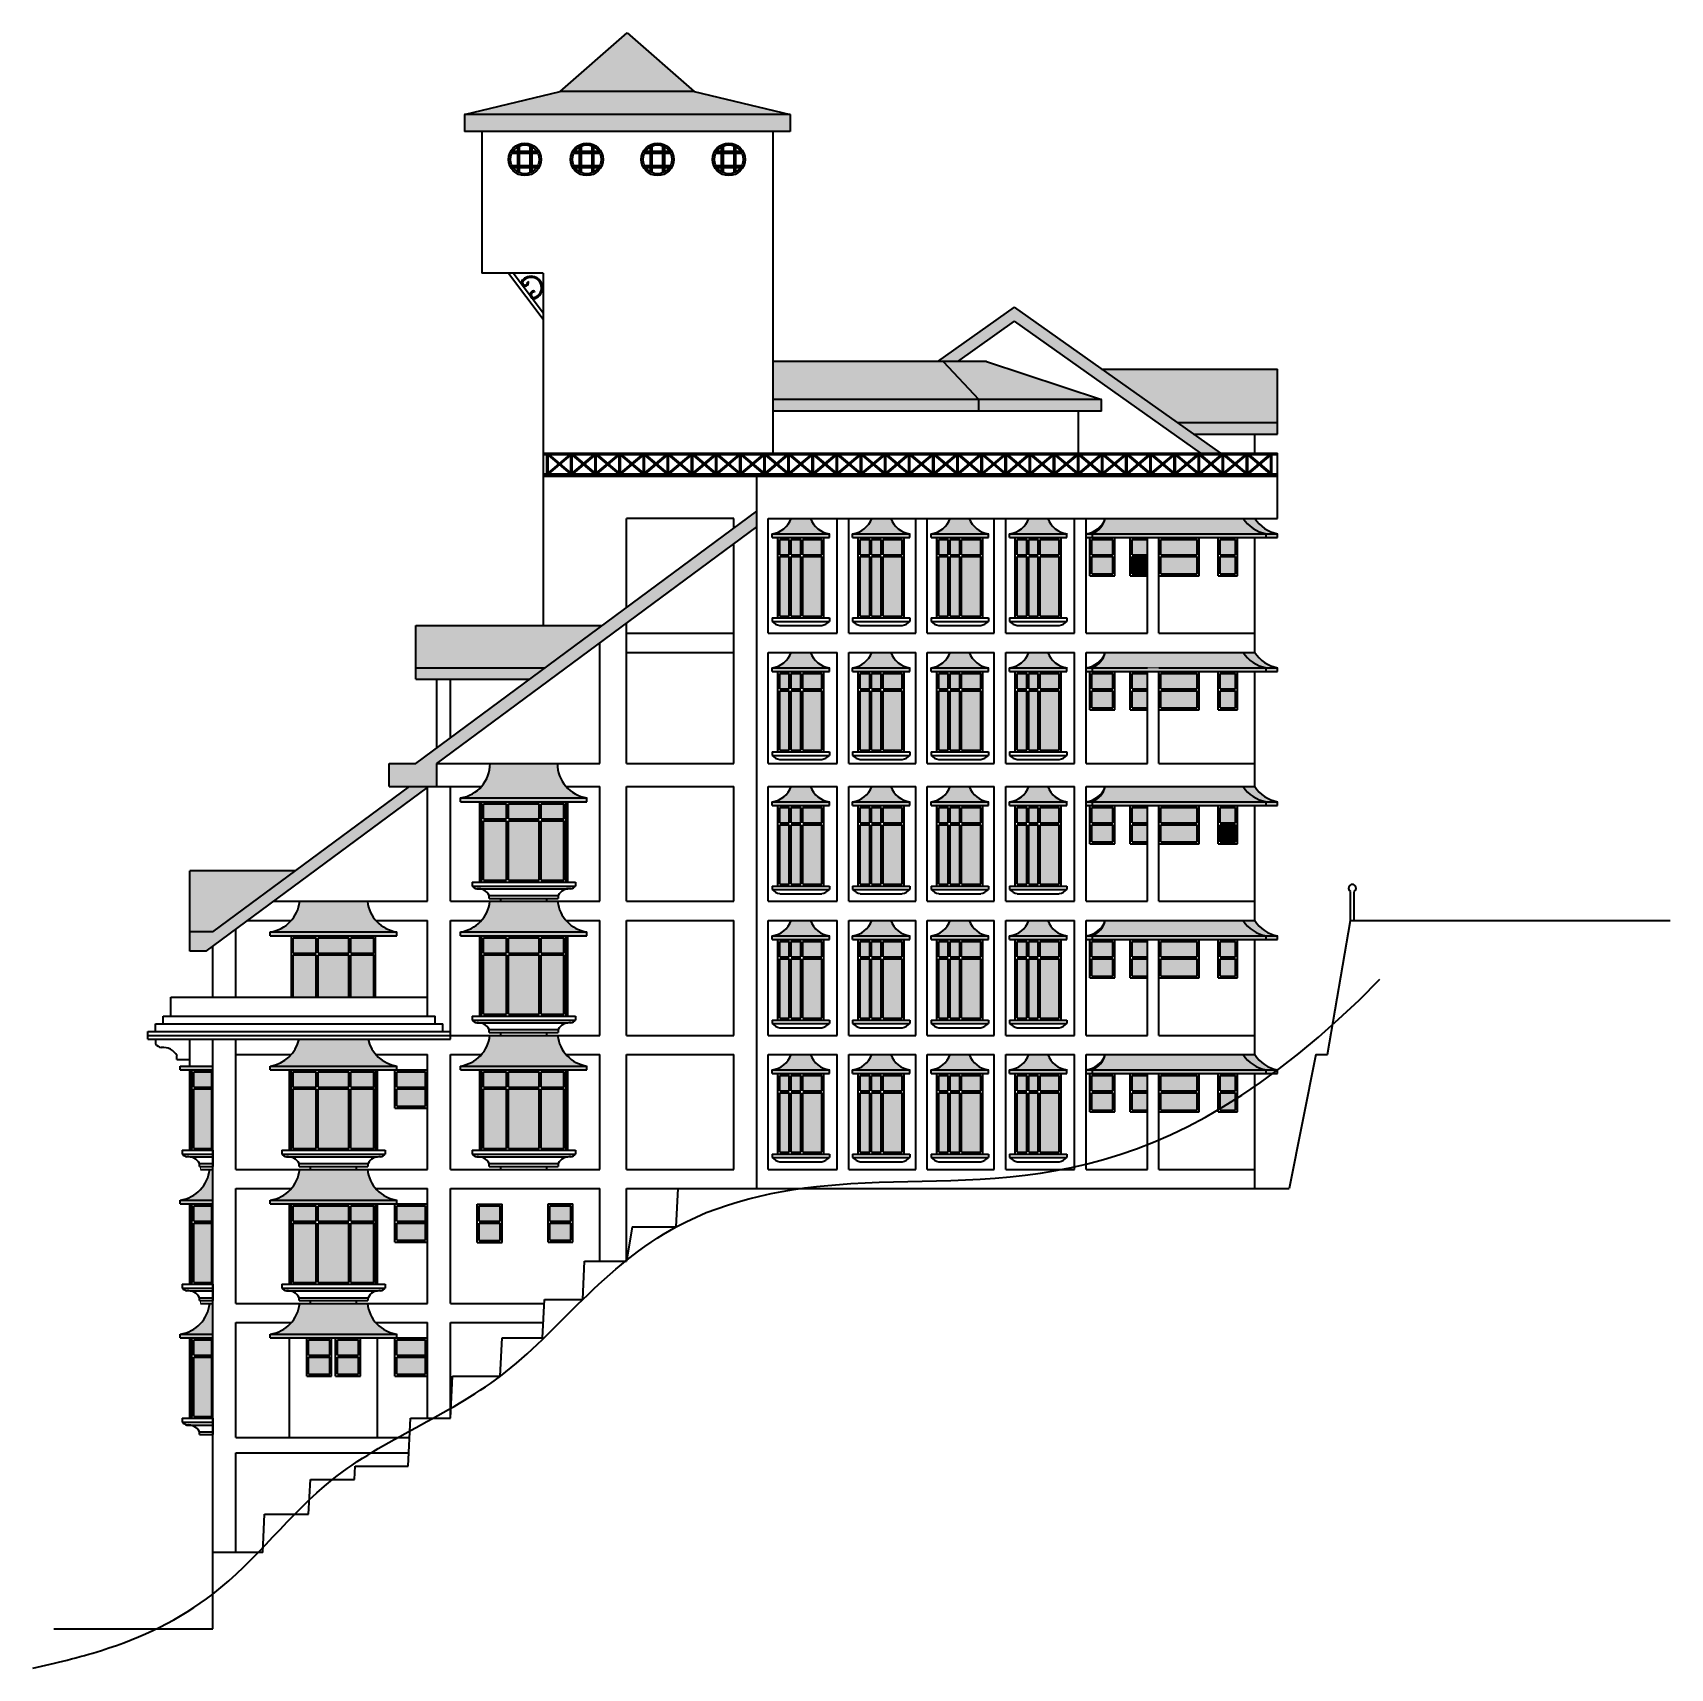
# Model space of a CAD drawing. Header units: inches. Extents: x 1352 to 5457, y 84 to 1168.
# Drawn here: x 1578.85 to 1621.6, y 250.83 to 293.54 of the extents above; entities that cross this region are included whole.
import ezdxf

# ---------------------------------------------------------------- set-up
doc = ezdxf.new("R2010")
doc.units = ezdxf.units.IN
doc.header["$MEASUREMENT"] = 0
doc.linetypes.add('DASHED2', pattern=[0.375, 0.25, -0.125])
doc.linetypes.add('DOT2', pattern=[0.125, 0, -0.125])
doc.layers.add('contour', color=250, linetype='DOT2', lineweight=35)
doc.layers.add('hatch', color=250, linetype='DASHED2', lineweight=9)

msp = doc.modelspace()

# ---------------------------------------------------------------- hatches: boundary and pattern name
at = {"layer": 'contour'}
h = msp.add_hatch(color=256, dxfattribs=at)
h.set_gradient(color1=(171, 193, 62), color2=(196, 211, 120), one_color=1, tint=0.65, name='CURVED')
h.paths.add_polyline_path([(1593.716, 278.056), (1588.85, 278.056), (1588.85, 276.956), (1592.229, 276.956)])
h.paths.add_polyline_path([(1602.615, 284.956), (1598.17, 284.956), (1598.17, 283.956), (1603.55, 283.956)])
h.paths.add_polyline_path([(1603.75, 284.956), (1602.615, 284.956), (1603.55, 283.956), (1606.75, 283.956)])
h.paths.add_polyline_path([(1611.35, 284.756), (1606.75, 284.756), (1608.727, 283.356), (1611.35, 283.356)])
h.paths.add_polyline_path([(1596.12, 292.006), (1592.62, 292.006), (1590.12, 291.406), (1598.62, 291.406)])
h.paths.add_polyline_path([(1594.37, 293.537), (1592.62, 292.006), (1596.12, 292.006)])
h.paths.add_polyline_path([(1585.713, 271.656), (1582.95, 271.656), (1582.95, 270.056), (1583.55, 270.056)])
h = msp.add_hatch(color=256, dxfattribs=at)
h.set_gradient(color1=(171, 193, 62), color2=(196, 211, 120), one_color=1, tint=0.65, name='CURVED')
h.paths.add_polyline_path([(1610.45, 280.856), (1606.85, 280.856, -0.242973), (1606.507, 280.456), (1611.05, 280.456, -0.205667)])
h.paths.add_polyline_path([(1605.35, 280.856), (1604.85, 280.856, -0.287016), (1604.35, 280.456), (1605.85, 280.456, -0.287016)])
h.paths.add_polyline_path([(1606.85, 280.856, -0.287016), (1606.35, 280.456), (1606.507, 280.456, 0.242973)])
h.paths.add_polyline_path([(1610.75, 280.856), (1610.45, 280.856, 0.205667), (1611.05, 280.456), (1611.35, 280.456, -0.205667)])
h.paths.add_polyline_path([(1603.3, 280.856), (1602.8, 280.856, -0.287016), (1602.3, 280.456), (1603.8, 280.456, -0.287016)])
h.paths.add_polyline_path([(1601.25, 280.856), (1600.75, 280.856, -0.287016), (1600.25, 280.456), (1601.75, 280.456, -0.287016)])
h.paths.add_polyline_path([(1599.15, 280.856), (1598.65, 280.856, -0.287016), (1598.15, 280.456), (1599.65, 280.456, -0.287016)])
h.paths.add_polyline_path([(1599.15, 277.356), (1598.65, 277.356, -0.287016), (1598.15, 276.956), (1599.65, 276.956, -0.287016)])
h.paths.add_polyline_path([(1601.25, 277.356), (1600.75, 277.356, -0.287016), (1600.25, 276.956), (1601.75, 276.956, -0.287016)])
h.paths.add_polyline_path([(1603.3, 277.356), (1602.8, 277.356, -0.287016), (1602.3, 276.956), (1603.8, 276.956, -0.287016)])
h.paths.add_polyline_path([(1605.35, 277.356), (1604.85, 277.356, -0.287016), (1604.35, 276.956), (1605.85, 276.956, -0.287016)])
h.paths.add_polyline_path([(1610.45, 277.356), (1607.95, 277.356), (1606.85, 277.356, -0.242973), (1606.507, 276.956), (1607.95, 276.956), (1608.25, 276.956), (1611.05, 276.956, -0.205667)])
h.paths.add_polyline_path([(1606.85, 277.356, -0.287016), (1606.35, 276.956), (1606.507, 276.956, 0.242973)])
h.paths.add_polyline_path([(1610.75, 277.356), (1610.45, 277.356, 0.205667), (1611.05, 276.956), (1611.35, 276.956, -0.205667)])
h.paths.add_polyline_path([(1610.75, 273.856), (1610.45, 273.856, 0.205667), (1611.05, 273.456), (1611.35, 273.456, -0.205667)])
h.paths.add_polyline_path([(1610.45, 273.856), (1607.95, 273.856), (1606.85, 273.856, -0.242973), (1606.507, 273.456), (1611.05, 273.456, -0.205667)])
h.paths.add_polyline_path([(1606.85, 273.856, -0.287016), (1606.35, 273.456), (1606.507, 273.456, 0.242973)])
h.paths.add_polyline_path([(1605.35, 273.856), (1604.85, 273.856, -0.287016), (1604.35, 273.456), (1605.85, 273.456, -0.287016)])
h.paths.add_polyline_path([(1603.3, 273.856), (1602.8, 273.856, -0.287016), (1602.3, 273.456), (1603.8, 273.456, -0.287016)])
h.paths.add_polyline_path([(1601.25, 273.856), (1600.75, 273.856, -0.287016), (1600.25, 273.456), (1601.75, 273.456, -0.287016)])
h.paths.add_polyline_path([(1599.15, 273.856), (1598.65, 273.856, -0.287016), (1598.15, 273.456), (1599.65, 273.456, -0.287016)])
h.paths.add_polyline_path([(1599.15, 270.356), (1598.65, 270.356, -0.287016), (1598.15, 269.956), (1599.65, 269.956, -0.287016)])
h.paths.add_polyline_path([(1601.25, 270.356), (1600.75, 270.356, -0.287016), (1600.25, 269.956), (1601.75, 269.956, -0.287016)])
h.paths.add_polyline_path([(1603.3, 270.356), (1602.8, 270.356, -0.287016), (1602.3, 269.956), (1603.8, 269.956, -0.287016)])
h.paths.add_polyline_path([(1605.35, 270.356), (1604.85, 270.356, -0.287016), (1604.35, 269.956), (1605.85, 269.956, -0.287016)])
h.paths.add_polyline_path([(1610.45, 270.356), (1607.95, 270.356), (1606.85, 270.356, -0.242973), (1606.507, 269.956), (1611.05, 269.956, -0.205667)])
h.paths.add_polyline_path([(1606.85, 270.356, -0.287016), (1606.35, 269.956), (1606.507, 269.956, 0.242973)])
h.paths.add_polyline_path([(1610.75, 270.356), (1610.45, 270.356, 0.205667), (1611.05, 269.956), (1611.35, 269.956, -0.205667)])
h.paths.add_polyline_path([(1610.45, 266.856), (1606.85, 266.856, -0.242973), (1606.507, 266.456), (1611.05, 266.456, -0.205667)])
h.paths.add_polyline_path([(1610.75, 266.856), (1610.45, 266.856, 0.205667), (1611.05, 266.456), (1611.35, 266.456, -0.205667)])
h.paths.add_polyline_path([(1606.85, 266.856, -0.287016), (1606.35, 266.456), (1606.507, 266.456, 0.242973)])
h.paths.add_polyline_path([(1605.35, 266.856), (1604.85, 266.856, -0.287016), (1604.35, 266.456), (1605.85, 266.456, -0.287016)])
h.paths.add_polyline_path([(1603.3, 266.856), (1602.8, 266.856, -0.287016), (1602.3, 266.456), (1603.8, 266.456, -0.287016)])
h.paths.add_polyline_path([(1601.25, 266.856), (1600.75, 266.856, -0.287016), (1600.25, 266.456), (1601.75, 266.456, -0.287016)])
h.paths.add_polyline_path([(1599.15, 266.856), (1598.65, 266.856, -0.287016), (1598.15, 266.456), (1599.65, 266.456, -0.287016)])
h = msp.add_hatch(color=256, dxfattribs=at)
h.set_gradient(color1=(171, 193, 62), color2=(196, 211, 120), one_color=1, tint=0.65, name='CURVED')
h.paths.add_polyline_path([(1587.6, 267.256), (1585.8, 267.256, -0.310727), (1585.05, 266.556), (1588.35, 266.556, -0.310727)])
h.paths.add_polyline_path([(1587.584, 263.856), (1585.817, 263.856, -0.341707), (1585.05, 263.056), (1588.35, 263.056, -0.341707)])
h.paths.add_polyline_path([(1592.55, 267.356), (1590.783, 267.356, -0.341707), (1590.017, 266.556), (1593.317, 266.556, -0.341707)])
h.paths.add_polyline_path([(1592.55, 270.856), (1590.783, 270.856, -0.341707), (1590.017, 270.056), (1593.317, 270.056, -0.341707)])
h.paths.add_polyline_path([(1587.584, 270.856), (1585.817, 270.856, -0.341707), (1585.05, 270.056), (1588.35, 270.056, -0.341707)])
h.paths.add_polyline_path([(1592.545, 274.456), (1590.788, 274.456, -0.37291), (1590.017, 273.556), (1593.317, 273.556, -0.37291)])
h.paths.add_polyline_path([(1587.584, 260.356), (1585.817, 260.356, -0.341707), (1585.05, 259.556), (1588.35, 259.556, -0.341707)])
h.paths.add_polyline_path([(1583.55, 263.856), (1583.467, 263.856, -0.341707), (1582.7, 263.056), (1583.55, 263.056)])
h.paths.add_polyline_path([(1583.55, 260.356), (1583.467, 260.356, -0.341707), (1582.7, 259.556), (1583.55, 259.556)])
at = {"layer": 'hatch', "linetype": 'ByBlock'}
h = msp.add_hatch(color=256, dxfattribs=at)
h.set_gradient(color1=(217, 221, 48), color2=(235, 236, 141), one_color=1, tint=0.74, name='INVCYLINDER')
h.paths.add_polyline_path([(1589.15, 273.826), (1589.15, 273.856), (1588.686, 273.856), (1583.55, 270.056), (1582.95, 270.056), (1582.95, 269.556), (1583.379, 269.556)])
h.paths.add_polyline_path([(1597.75, 280.634), (1597.75, 281.041), (1588.85, 274.456), (1588.15, 274.456), (1588.15, 273.856), (1589.4, 273.856), (1589.4, 274.456)])
h.paths.add_polyline_path([(1592.229, 276.956), (1588.85, 276.956), (1588.85, 276.656), (1591.824, 276.656)], flags=17)
h.paths.add_polyline_path([(1598.62, 291.406), (1590.12, 291.406), (1590.12, 290.956), (1598.62, 290.956)])
h.paths.add_polyline_path([(1604.47, 286.371), (1602.473, 284.956), (1602.992, 284.956), (1604.47, 286.003), (1609.337, 282.556), (1609.856, 282.556)])
h.paths.add_polyline_path([(1606.75, 283.956), (1603.55, 283.956), (1603.55, 283.656), (1606.75, 283.656)], flags=17)
h.paths.add_polyline_path([(1603.55, 283.956), (1598.17, 283.956), (1598.17, 283.656), (1603.55, 283.656)])
h.paths.add_polyline_path([(1611.35, 283.356), (1608.727, 283.356), (1609.15, 283.056), (1611.35, 283.056)])
h = msp.add_hatch(color=256, dxfattribs=at)
h.set_gradient(color1=(217, 221, 48), color2=(235, 236, 141), one_color=1, tint=0.74, name='INVCYLINDER')
h.paths.add_polyline_path([(1598.15, 280.356), (1599.65, 280.356), (1599.65, 280.456), (1598.15, 280.456)])
h.paths.add_polyline_path([(1600.25, 280.356), (1601.75, 280.356), (1601.75, 280.456), (1600.25, 280.456)])
h.paths.add_polyline_path([(1602.3, 280.356), (1603.8, 280.356), (1603.8, 280.456), (1602.3, 280.456)])
h.paths.add_polyline_path([(1604.35, 280.356), (1605.85, 280.356), (1605.85, 280.456), (1604.35, 280.456)])
h.paths.add_polyline_path([(1606.507, 280.356), (1611.05, 280.356), (1611.05, 280.456), (1606.507, 280.456)])
h.paths.add_polyline_path([(1606.35, 280.456), (1606.35, 280.356), (1606.507, 280.356), (1606.507, 280.456)])
h.paths.add_polyline_path([(1611.05, 280.356), (1611.35, 280.356), (1611.35, 280.456), (1611.05, 280.456)])
h = msp.add_hatch(color=256, dxfattribs=at)
h.set_gradient(color1=(127, 191, 255), color2=(194, 224, 255), one_color=1, tint=0.88, name='INVCURVED')
h.paths.add_polyline_path([(1599.45, 279.856), (1598.95, 279.856), (1598.95, 278.306), (1599.45, 278.306)])
h.paths.add_polyline_path([(1598.9, 279.856), (1598.65, 279.856), (1598.65, 278.306), (1598.9, 278.306)])
h.paths.add_polyline_path([(1598.6, 279.856), (1598.35, 279.856), (1598.35, 278.306), (1598.6, 278.306)])
h.paths.add_polyline_path([(1598.6, 280.306), (1598.35, 280.306), (1598.35, 279.906), (1598.6, 279.906)])
h.paths.add_polyline_path([(1598.9, 280.306), (1598.65, 280.306), (1598.65, 279.906), (1598.9, 279.906)])
h.paths.add_polyline_path([(1599.45, 280.306), (1598.95, 280.306), (1598.95, 279.906), (1599.45, 279.906)])
h = msp.add_hatch(color=256, dxfattribs=at)
h.set_gradient(color1=(127, 191, 255), color2=(194, 224, 255), one_color=1, tint=0.88, name='INVCURVED')
h.paths.add_polyline_path([(1601.55, 279.856), (1601.05, 279.856), (1601.05, 278.306), (1601.55, 278.306)])
h.paths.add_polyline_path([(1601.55, 280.306), (1601.05, 280.306), (1601.05, 279.906), (1601.55, 279.906)])
h.paths.add_polyline_path([(1601, 280.306), (1600.75, 280.306), (1600.75, 279.906), (1601, 279.906)])
h.paths.add_polyline_path([(1601, 279.856), (1600.75, 279.856), (1600.75, 278.306), (1601, 278.306)])
h.paths.add_polyline_path([(1600.7, 279.856), (1600.45, 279.856), (1600.45, 278.306), (1600.7, 278.306)])
h.paths.add_polyline_path([(1600.7, 280.306), (1600.45, 280.306), (1600.45, 279.906), (1600.7, 279.906)])
h = msp.add_hatch(color=256, dxfattribs=at)
h.set_gradient(color1=(127, 191, 255), color2=(194, 224, 255), one_color=1, tint=0.88, name='INVCURVED')
h.paths.add_polyline_path([(1603.6, 279.856), (1603.1, 279.856), (1603.1, 278.306), (1603.6, 278.306)])
h.paths.add_polyline_path([(1603.6, 280.306), (1603.1, 280.306), (1603.1, 279.906), (1603.6, 279.906)])
h.paths.add_polyline_path([(1603.05, 280.306), (1602.8, 280.306), (1602.8, 279.906), (1603.05, 279.906)])
h.paths.add_polyline_path([(1603.05, 279.856), (1602.8, 279.856), (1602.8, 278.306), (1603.05, 278.306)])
h.paths.add_polyline_path([(1602.75, 279.856), (1602.5, 279.856), (1602.5, 278.306), (1602.75, 278.306)])
h.paths.add_polyline_path([(1602.75, 280.306), (1602.5, 280.306), (1602.5, 279.906), (1602.75, 279.906)])
h = msp.add_hatch(color=256, dxfattribs=at)
h.set_gradient(color1=(127, 191, 255), color2=(194, 224, 255), one_color=1, tint=0.88, name='INVCURVED')
h.paths.add_polyline_path([(1605.65, 279.856), (1605.15, 279.856), (1605.15, 278.306), (1605.65, 278.306)])
h.paths.add_polyline_path([(1605.65, 280.306), (1605.15, 280.306), (1605.15, 279.906), (1605.65, 279.906)])
h.paths.add_polyline_path([(1605.1, 280.306), (1604.85, 280.306), (1604.85, 279.906), (1605.1, 279.906)])
h.paths.add_polyline_path([(1604.8, 280.306), (1604.55, 280.306), (1604.55, 279.906), (1604.8, 279.906)])
h.paths.add_polyline_path([(1604.8, 279.856), (1604.55, 279.856), (1604.55, 278.306), (1604.8, 278.306)])
h.paths.add_polyline_path([(1605.1, 279.856), (1604.85, 279.856), (1604.85, 278.306), (1605.1, 278.306)])
h = msp.add_hatch(color=256, dxfattribs=at)
h.set_gradient(color1=(127, 191, 255), color2=(194, 224, 255), one_color=1, tint=0.88, name='INVCURVED')
h.paths.add_polyline_path([(1607.05, 279.856), (1606.5, 279.856), (1606.5, 279.406), (1607.05, 279.406)])
h.paths.add_polyline_path([(1607.05, 280.306), (1606.5, 280.306), (1606.5, 279.906), (1607.05, 279.906)])
h.paths.add_polyline_path([(1607.95, 280.306), (1607.55, 280.306), (1607.55, 279.906), (1607.95, 279.906)])
h = msp.add_hatch(color=256, dxfattribs=at)
h.set_gradient(color1=(127, 191, 255), color2=(194, 224, 255), one_color=1, tint=0.88, name='INVCURVED')
h.paths.add_polyline_path([(1609.25, 280.306), (1608.3, 280.306), (1608.3, 279.906), (1609.25, 279.906)])
h.paths.add_polyline_path([(1609.25, 279.856), (1608.3, 279.856), (1608.3, 279.406), (1609.25, 279.406)])
h = msp.add_hatch(color=256, dxfattribs=at)
h.set_gradient(color1=(127, 191, 255), color2=(194, 224, 255), one_color=1, tint=0.88, name='INVCURVED')
h.paths.add_polyline_path([(1610.25, 280.306), (1609.85, 280.306), (1609.85, 279.906), (1610.25, 279.906)])
h.paths.add_polyline_path([(1610.25, 279.856), (1609.85, 279.856), (1609.85, 279.406), (1610.25, 279.406)])
h = msp.add_hatch(color=256, dxfattribs=at)
h.set_gradient(color1=(127, 191, 255), color2=(194, 224, 255), one_color=1, tint=0.88, name='INVCURVED')
h.paths.add_polyline_path([(1607.95, 279.856), (1607.55, 279.856), (1607.55, 279.406), (1607.95, 279.406)])
h = msp.add_hatch(color=256, dxfattribs=at)
h.set_gradient(color1=(217, 221, 48), color2=(235, 236, 141), one_color=1, tint=0.74, name='INVCYLINDER')
h.paths.add_polyline_path([(1598.15, 276.856), (1599.65, 276.856), (1599.65, 276.956), (1598.15, 276.956)])
h.paths.add_polyline_path([(1600.25, 276.856), (1601.75, 276.856), (1601.75, 276.956), (1600.25, 276.956)])
h.paths.add_polyline_path([(1602.3, 276.856), (1603.8, 276.856), (1603.8, 276.956), (1602.3, 276.956)])
h.paths.add_polyline_path([(1604.35, 276.856), (1605.85, 276.856), (1605.85, 276.956), (1604.35, 276.956)])
h.paths.add_polyline_path([(1606.507, 276.856), (1607.95, 276.856), (1611.05, 276.856), (1611.05, 276.956), (1608.25, 276.956), (1607.95, 276.956), (1606.507, 276.956)])
h.paths.add_polyline_path([(1606.35, 276.956), (1606.35, 276.856), (1606.507, 276.856), (1606.507, 276.956)])
h.paths.add_polyline_path([(1611.05, 276.856), (1611.35, 276.856), (1611.35, 276.956), (1611.05, 276.956)])
h = msp.add_hatch(color=256, dxfattribs=at)
h.set_gradient(color1=(127, 191, 255), color2=(194, 224, 255), one_color=1, tint=0.88, name='INVCURVED')
h.paths.add_polyline_path([(1598.6, 276.356), (1598.35, 276.356), (1598.35, 274.806), (1598.6, 274.806)])
h.paths.add_polyline_path([(1598.9, 276.356), (1598.65, 276.356), (1598.65, 274.806), (1598.9, 274.806)])
h.paths.add_polyline_path([(1599.45, 276.356), (1598.95, 276.356), (1598.95, 274.806), (1599.45, 274.806)])
h.paths.add_polyline_path([(1599.45, 276.806), (1598.95, 276.806), (1598.95, 276.406), (1599.45, 276.406)])
h.paths.add_polyline_path([(1598.9, 276.806), (1598.65, 276.806), (1598.65, 276.406), (1598.9, 276.406)])
h.paths.add_polyline_path([(1598.6, 276.806), (1598.35, 276.806), (1598.35, 276.406), (1598.6, 276.406)])
h = msp.add_hatch(color=256, dxfattribs=at)
h.set_gradient(color1=(127, 191, 255), color2=(194, 224, 255), one_color=1, tint=0.88, name='INVCURVED')
h.paths.add_polyline_path([(1601.55, 276.356), (1601.05, 276.356), (1601.05, 274.806), (1601.55, 274.806)])
h.paths.add_polyline_path([(1601.55, 276.806), (1601.05, 276.806), (1601.05, 276.406), (1601.55, 276.406)])
h.paths.add_polyline_path([(1601, 276.806), (1600.75, 276.806), (1600.75, 276.406), (1601, 276.406)])
h.paths.add_polyline_path([(1601, 276.356), (1600.75, 276.356), (1600.75, 274.806), (1601, 274.806)])
h.paths.add_polyline_path([(1600.7, 276.356), (1600.45, 276.356), (1600.45, 274.806), (1600.7, 274.806)])
h.paths.add_polyline_path([(1600.7, 276.806), (1600.45, 276.806), (1600.45, 276.406), (1600.7, 276.406)])
h = msp.add_hatch(color=256, dxfattribs=at)
h.set_gradient(color1=(127, 191, 255), color2=(194, 224, 255), one_color=1, tint=0.88, name='INVCURVED')
h.paths.add_polyline_path([(1602.75, 276.356), (1602.5, 276.356), (1602.5, 274.806), (1602.75, 274.806)])
h.paths.add_polyline_path([(1602.75, 276.806), (1602.5, 276.806), (1602.5, 276.406), (1602.75, 276.406)])
h.paths.add_polyline_path([(1603.05, 276.806), (1602.8, 276.806), (1602.8, 276.406), (1603.05, 276.406)])
h.paths.add_polyline_path([(1603.6, 276.806), (1603.1, 276.806), (1603.1, 276.406), (1603.6, 276.406)])
h.paths.add_polyline_path([(1603.6, 276.356), (1603.1, 276.356), (1603.1, 274.806), (1603.6, 274.806)])
h.paths.add_polyline_path([(1603.05, 276.356), (1602.8, 276.356), (1602.8, 274.806), (1603.05, 274.806)])
h = msp.add_hatch(color=256, dxfattribs=at)
h.set_gradient(color1=(127, 191, 255), color2=(194, 224, 255), one_color=1, tint=0.88, name='INVCURVED')
h.paths.add_polyline_path([(1604.8, 276.356), (1604.55, 276.356), (1604.55, 274.806), (1604.8, 274.806)])
h.paths.add_polyline_path([(1604.8, 276.806), (1604.55, 276.806), (1604.55, 276.406), (1604.8, 276.406)])
h.paths.add_polyline_path([(1605.1, 276.806), (1604.85, 276.806), (1604.85, 276.406), (1605.1, 276.406)])
h.paths.add_polyline_path([(1605.65, 276.806), (1605.15, 276.806), (1605.15, 276.406), (1605.65, 276.406)])
h.paths.add_polyline_path([(1605.65, 276.356), (1605.15, 276.356), (1605.15, 274.806), (1605.65, 274.806)])
h.paths.add_polyline_path([(1605.1, 276.356), (1604.85, 276.356), (1604.85, 274.806), (1605.1, 274.806)])
h = msp.add_hatch(color=256, dxfattribs=at)
h.set_gradient(color1=(127, 191, 255), color2=(194, 224, 255), one_color=1, tint=0.88, name='INVCURVED')
h.paths.add_polyline_path([(1607.05, 276.806), (1606.5, 276.806), (1606.5, 276.406), (1607.05, 276.406)])
h.paths.add_polyline_path([(1607.05, 276.356), (1606.5, 276.356), (1606.5, 275.906), (1607.05, 275.906)])
h.paths.add_polyline_path([(1607.95, 276.806), (1607.55, 276.806), (1607.55, 276.406), (1607.95, 276.406)])
h.paths.add_polyline_path([(1607.95, 276.356), (1607.55, 276.356), (1607.55, 275.906), (1607.95, 275.906)])
h = msp.add_hatch(color=256, dxfattribs=at)
h.set_gradient(color1=(127, 191, 255), color2=(194, 224, 255), one_color=1, tint=0.88, name='INVCURVED')
h.paths.add_polyline_path([(1609.25, 276.806), (1608.3, 276.806), (1608.3, 276.406), (1609.25, 276.406)])
h.paths.add_polyline_path([(1609.25, 276.356), (1608.3, 276.356), (1608.3, 275.906), (1609.25, 275.906)])
h.paths.add_polyline_path([(1610.25, 276.806), (1609.85, 276.806), (1609.85, 276.406), (1610.25, 276.406)])
h.paths.add_polyline_path([(1610.25, 276.356), (1609.85, 276.356), (1609.85, 275.906), (1610.25, 275.906)])
h = msp.add_hatch(color=256, dxfattribs=at)
h.set_gradient(color1=(217, 221, 48), color2=(235, 236, 141), one_color=1, tint=0.74, name='INVCYLINDER')
h.paths.add_polyline_path([(1593.317, 273.556), (1590.017, 273.556), (1590.017, 273.456), (1593.317, 273.456)])
h.paths.add_polyline_path([(1593.317, 270.056), (1590.017, 270.056), (1590.017, 269.956), (1593.317, 269.956)])
h.paths.add_polyline_path([(1588.35, 270.056), (1585.05, 270.056), (1585.05, 269.956), (1588.35, 269.956)])
h.paths.add_polyline_path([(1588.35, 266.556), (1585.05, 266.556), (1585.05, 266.456), (1588.35, 266.456)])
h.paths.add_polyline_path([(1593.317, 266.556), (1590.017, 266.556), (1590.017, 266.456), (1593.317, 266.456)])
h.paths.add_polyline_path([(1588.35, 263.056), (1585.05, 263.056), (1585.05, 262.956), (1588.35, 262.956)])
h.paths.add_polyline_path([(1583.55, 259.556), (1582.7, 259.556), (1582.7, 259.456), (1583.55, 259.456)])
h.paths.add_polyline_path([(1583.55, 263.056), (1582.7, 263.056), (1582.7, 262.956), (1583.55, 262.956)])
h.paths.add_polyline_path([(1583.55, 266.556), (1582.95, 266.556), (1582.95, 266.456), (1583.55, 266.456)])
h.paths.add_polyline_path([(1582.95, 266.556), (1582.7, 266.556), (1582.7, 266.456), (1582.95, 266.456)])
h = msp.add_hatch(color=256, dxfattribs=at)
h.set_gradient(color1=(127, 191, 255), color2=(194, 224, 255), one_color=1, tint=0.88, name='INVCURVED')
h.paths.add_polyline_path([(1591.217, 272.956), (1590.617, 272.956), (1590.617, 271.406), (1591.217, 271.406)])
h.paths.add_polyline_path([(1591.217, 273.406), (1590.617, 273.406), (1590.617, 273.006), (1591.217, 273.006)])
h.paths.add_polyline_path([(1592.067, 273.406), (1591.267, 273.406), (1591.267, 273.006), (1592.067, 273.006)])
h.paths.add_polyline_path([(1592.067, 272.956), (1591.267, 272.956), (1591.267, 271.406), (1592.067, 271.406)])
h.paths.add_polyline_path([(1592.717, 273.406), (1592.117, 273.406), (1592.117, 273.006), (1592.717, 273.006)])
h.paths.add_polyline_path([(1592.717, 272.956), (1592.117, 272.956), (1592.117, 271.406), (1592.717, 271.406)])
h = msp.add_hatch(color=256, dxfattribs=at)
h.set_gradient(color1=(217, 221, 48), color2=(235, 236, 141), one_color=1, tint=0.74, name='INVCYLINDER')
h.paths.add_polyline_path([(1599.65, 273.456), (1598.15, 273.456), (1598.15, 273.356), (1599.65, 273.356)])
h.paths.add_polyline_path([(1601.75, 273.456), (1600.25, 273.456), (1600.25, 273.356), (1601.75, 273.356)])
h.paths.add_polyline_path([(1603.8, 273.456), (1602.3, 273.456), (1602.3, 273.356), (1603.8, 273.356)])
h.paths.add_polyline_path([(1605.85, 273.456), (1604.35, 273.456), (1604.35, 273.356), (1605.85, 273.356)])
h.paths.add_polyline_path([(1606.507, 273.456), (1606.35, 273.456), (1606.35, 273.356), (1606.507, 273.356)])
h.paths.add_polyline_path([(1611.05, 273.456), (1606.507, 273.456), (1606.507, 273.356), (1611.05, 273.356)])
h.paths.add_polyline_path([(1611.35, 273.456), (1611.05, 273.456), (1611.05, 273.356), (1611.35, 273.356)])
h = msp.add_hatch(color=256, dxfattribs=at)
h.set_gradient(color1=(127, 191, 255), color2=(194, 224, 255), one_color=1, tint=0.88, name='INVCURVED')
h.paths.add_polyline_path([(1598.6, 272.856), (1598.35, 272.856), (1598.35, 271.306), (1598.6, 271.306)])
h.paths.add_polyline_path([(1598.9, 272.856), (1598.65, 272.856), (1598.65, 271.306), (1598.9, 271.306)])
h.paths.add_polyline_path([(1599.45, 272.856), (1598.95, 272.856), (1598.95, 271.306), (1599.45, 271.306)])
h.paths.add_polyline_path([(1599.45, 273.306), (1598.95, 273.306), (1598.95, 272.906), (1599.45, 272.906)])
h.paths.add_polyline_path([(1598.9, 273.306), (1598.65, 273.306), (1598.65, 272.906), (1598.9, 272.906)])
h.paths.add_polyline_path([(1598.6, 273.306), (1598.35, 273.306), (1598.35, 272.906), (1598.6, 272.906)])
h = msp.add_hatch(color=256, dxfattribs=at)
h.set_gradient(color1=(127, 191, 255), color2=(194, 224, 255), one_color=1, tint=0.88, name='INVCURVED')
h.paths.add_polyline_path([(1600.7, 272.856), (1600.45, 272.856), (1600.45, 271.306), (1600.7, 271.306)])
h.paths.add_polyline_path([(1601, 272.856), (1600.75, 272.856), (1600.75, 271.306), (1601, 271.306)])
h.paths.add_polyline_path([(1601.55, 272.856), (1601.05, 272.856), (1601.05, 271.306), (1601.55, 271.306)])
h.paths.add_polyline_path([(1601.55, 273.306), (1601.05, 273.306), (1601.05, 272.906), (1601.55, 272.906)])
h.paths.add_polyline_path([(1601, 273.306), (1600.75, 273.306), (1600.75, 272.906), (1601, 272.906)])
h.paths.add_polyline_path([(1600.7, 273.306), (1600.45, 273.306), (1600.45, 272.906), (1600.7, 272.906)])
h = msp.add_hatch(color=256, dxfattribs=at)
h.set_gradient(color1=(127, 191, 255), color2=(194, 224, 255), one_color=1, tint=0.88, name='INVCURVED')
h.paths.add_polyline_path([(1603.6, 272.856), (1603.1, 272.856), (1603.1, 271.306), (1603.6, 271.306)])
h.paths.add_polyline_path([(1603.6, 273.306), (1603.1, 273.306), (1603.1, 272.906), (1603.6, 272.906)])
h.paths.add_polyline_path([(1603.05, 273.306), (1602.8, 273.306), (1602.8, 272.906), (1603.05, 272.906)])
h.paths.add_polyline_path([(1603.05, 272.856), (1602.8, 272.856), (1602.8, 271.306), (1603.05, 271.306)])
h.paths.add_polyline_path([(1602.75, 272.856), (1602.5, 272.856), (1602.5, 271.306), (1602.75, 271.306)])
h.paths.add_polyline_path([(1602.75, 273.306), (1602.5, 273.306), (1602.5, 272.906), (1602.75, 272.906)])
h = msp.add_hatch(color=256, dxfattribs=at)
h.set_gradient(color1=(127, 191, 255), color2=(194, 224, 255), one_color=1, tint=0.88, name='INVCURVED')
h.paths.add_polyline_path([(1604.8, 272.856), (1604.55, 272.856), (1604.55, 271.306), (1604.8, 271.306)])
h.paths.add_polyline_path([(1604.8, 273.306), (1604.55, 273.306), (1604.55, 272.906), (1604.8, 272.906)])
h.paths.add_polyline_path([(1605.1, 273.306), (1604.85, 273.306), (1604.85, 272.906), (1605.1, 272.906)])
h.paths.add_polyline_path([(1605.65, 273.306), (1605.15, 273.306), (1605.15, 272.906), (1605.65, 272.906)])
h.paths.add_polyline_path([(1605.65, 272.856), (1605.15, 272.856), (1605.15, 271.306), (1605.65, 271.306)])
h.paths.add_polyline_path([(1605.1, 272.856), (1604.85, 272.856), (1604.85, 271.306), (1605.1, 271.306)])
h = msp.add_hatch(color=256, dxfattribs=at)
h.set_gradient(color1=(127, 191, 255), color2=(194, 224, 255), one_color=1, tint=0.88, name='INVCURVED')
h.paths.add_polyline_path([(1607.05, 272.856), (1606.5, 272.856), (1606.5, 272.406), (1607.05, 272.406)])
h.paths.add_polyline_path([(1607.05, 273.306), (1606.5, 273.306), (1606.5, 272.906), (1607.05, 272.906)])
h.paths.add_polyline_path([(1607.95, 273.306), (1607.55, 273.306), (1607.55, 272.906), (1607.95, 272.906)])
h.paths.add_polyline_path([(1607.95, 272.856), (1607.55, 272.856), (1607.55, 272.406), (1607.95, 272.406)])
h.paths.add_polyline_path([(1609.25, 273.306), (1608.3, 273.306), (1608.3, 272.906), (1609.25, 272.906)])
h.paths.add_polyline_path([(1609.25, 272.856), (1608.3, 272.856), (1608.3, 272.406), (1609.25, 272.406)])
h.paths.add_polyline_path([(1610.25, 273.306), (1609.85, 273.306), (1609.85, 272.906), (1610.25, 272.906)])
h = msp.add_hatch(color=256, dxfattribs=at)
h.set_gradient(color1=(127, 191, 255), color2=(194, 224, 255), one_color=1, tint=0.88, name='INVCURVED')
h.paths.add_polyline_path([(1610.25, 272.856), (1609.85, 272.856), (1609.85, 272.406), (1610.25, 272.406)])
h = msp.add_hatch(color=256, dxfattribs=at)
h.set_gradient(color1=(127, 191, 255), color2=(194, 224, 255), one_color=1, tint=0.88, name='INVCURVED')
h.paths.add_polyline_path([(1586.25, 269.456), (1585.65, 269.456), (1585.65, 268.356), (1586.25, 268.356)])
h.paths.add_polyline_path([(1586.25, 269.906), (1585.65, 269.906), (1585.65, 269.506), (1586.25, 269.506)])
h.paths.add_polyline_path([(1587.1, 269.906), (1586.3, 269.906), (1586.3, 269.506), (1587.1, 269.506)])
h.paths.add_polyline_path([(1587.1, 269.456), (1586.3, 269.456), (1586.3, 268.356), (1587.1, 268.356)])
h.paths.add_polyline_path([(1587.75, 269.906), (1587.15, 269.906), (1587.15, 269.506), (1587.75, 269.506)])
h.paths.add_polyline_path([(1587.75, 269.456), (1587.15, 269.456), (1587.15, 268.356), (1587.75, 268.356)])
h = msp.add_hatch(color=256, dxfattribs=at)
h.set_gradient(color1=(127, 191, 255), color2=(194, 224, 255), one_color=1, tint=0.88, name='INVCURVED')
h.paths.add_polyline_path([(1591.217, 269.456), (1590.617, 269.456), (1590.617, 267.906), (1591.217, 267.906)])
h.paths.add_polyline_path([(1591.217, 269.906), (1590.617, 269.906), (1590.617, 269.506), (1591.217, 269.506)])
h.paths.add_polyline_path([(1592.067, 269.906), (1591.267, 269.906), (1591.267, 269.506), (1592.067, 269.506)])
h.paths.add_polyline_path([(1592.067, 269.456), (1591.267, 269.456), (1591.267, 267.906), (1592.067, 267.906)])
h.paths.add_polyline_path([(1592.717, 269.906), (1592.117, 269.906), (1592.117, 269.506), (1592.717, 269.506)])
h.paths.add_polyline_path([(1592.717, 269.456), (1592.117, 269.456), (1592.117, 267.906), (1592.717, 267.906)])
h = msp.add_hatch(color=256, dxfattribs=at)
h.set_gradient(color1=(217, 221, 48), color2=(235, 236, 141), one_color=1, tint=0.74, name='INVCYLINDER')
h.paths.add_polyline_path([(1611.05, 269.956), (1606.507, 269.956), (1606.507, 269.856), (1611.05, 269.856)])
h.paths.add_polyline_path([(1611.35, 269.956), (1611.05, 269.956), (1611.05, 269.856), (1611.35, 269.856)])
h.paths.add_polyline_path([(1606.507, 269.956), (1606.35, 269.956), (1606.35, 269.856), (1606.507, 269.856)])
h.paths.add_polyline_path([(1605.85, 269.956), (1604.35, 269.956), (1604.35, 269.856), (1605.85, 269.856)])
h.paths.add_polyline_path([(1603.8, 269.956), (1602.3, 269.956), (1602.3, 269.856), (1603.8, 269.856)])
h.paths.add_polyline_path([(1601.75, 269.956), (1600.25, 269.956), (1600.25, 269.856), (1601.75, 269.856)])
h.paths.add_polyline_path([(1599.65, 269.956), (1598.15, 269.956), (1598.15, 269.856), (1599.65, 269.856)])
h = msp.add_hatch(color=256, dxfattribs=at)
h.set_gradient(color1=(127, 191, 255), color2=(194, 224, 255), one_color=1, tint=0.88, name='INVCURVED')
h.paths.add_polyline_path([(1598.6, 269.356), (1598.35, 269.356), (1598.35, 267.806), (1598.6, 267.806)])
h.paths.add_polyline_path([(1598.6, 269.806), (1598.35, 269.806), (1598.35, 269.406), (1598.6, 269.406)])
h.paths.add_polyline_path([(1598.9, 269.806), (1598.65, 269.806), (1598.65, 269.406), (1598.9, 269.406)])
h.paths.add_polyline_path([(1599.45, 269.806), (1598.95, 269.806), (1598.95, 269.406), (1599.45, 269.406)])
h.paths.add_polyline_path([(1599.45, 269.356), (1598.95, 269.356), (1598.95, 267.806), (1599.45, 267.806)])
h.paths.add_polyline_path([(1598.9, 269.356), (1598.65, 269.356), (1598.65, 267.806), (1598.9, 267.806)])
h = msp.add_hatch(color=256, dxfattribs=at)
h.set_gradient(color1=(127, 191, 255), color2=(194, 224, 255), one_color=1, tint=0.88, name='INVCURVED')
h.paths.add_polyline_path([(1600.7, 269.356), (1600.45, 269.356), (1600.45, 267.806), (1600.7, 267.806)])
h.paths.add_polyline_path([(1601, 269.356), (1600.75, 269.356), (1600.75, 267.806), (1601, 267.806)])
h.paths.add_polyline_path([(1601.55, 269.356), (1601.05, 269.356), (1601.05, 267.806), (1601.55, 267.806)])
h.paths.add_polyline_path([(1601.55, 269.806), (1601.05, 269.806), (1601.05, 269.406), (1601.55, 269.406)])
h.paths.add_polyline_path([(1601, 269.806), (1600.75, 269.806), (1600.75, 269.406), (1601, 269.406)])
h.paths.add_polyline_path([(1600.7, 269.806), (1600.45, 269.806), (1600.45, 269.406), (1600.7, 269.406)])
h = msp.add_hatch(color=256, dxfattribs=at)
h.set_gradient(color1=(127, 191, 255), color2=(194, 224, 255), one_color=1, tint=0.88, name='INVCURVED')
h.paths.add_polyline_path([(1602.75, 269.356), (1602.5, 269.356), (1602.5, 267.806), (1602.75, 267.806)])
h.paths.add_polyline_path([(1603.05, 269.356), (1602.8, 269.356), (1602.8, 267.806), (1603.05, 267.806)])
h.paths.add_polyline_path([(1603.6, 269.356), (1603.1, 269.356), (1603.1, 267.806), (1603.6, 267.806)])
h.paths.add_polyline_path([(1603.6, 269.806), (1603.1, 269.806), (1603.1, 269.406), (1603.6, 269.406)])
h.paths.add_polyline_path([(1603.05, 269.806), (1602.8, 269.806), (1602.8, 269.406), (1603.05, 269.406)])
h.paths.add_polyline_path([(1602.75, 269.806), (1602.5, 269.806), (1602.5, 269.406), (1602.75, 269.406)])
h = msp.add_hatch(color=256, dxfattribs=at)
h.set_gradient(color1=(127, 191, 255), color2=(194, 224, 255), one_color=1, tint=0.88, name='INVCURVED')
h.paths.add_polyline_path([(1605.65, 269.356), (1605.15, 269.356), (1605.15, 267.806), (1605.65, 267.806)])
h.paths.add_polyline_path([(1605.65, 269.806), (1605.15, 269.806), (1605.15, 269.406), (1605.65, 269.406)])
h.paths.add_polyline_path([(1605.1, 269.806), (1604.85, 269.806), (1604.85, 269.406), (1605.1, 269.406)])
h.paths.add_polyline_path([(1605.1, 269.356), (1604.85, 269.356), (1604.85, 267.806), (1605.1, 267.806)])
h.paths.add_polyline_path([(1604.8, 269.356), (1604.55, 269.356), (1604.55, 267.806), (1604.8, 267.806)])
h.paths.add_polyline_path([(1604.8, 269.806), (1604.55, 269.806), (1604.55, 269.406), (1604.8, 269.406)])
h = msp.add_hatch(color=256, dxfattribs=at)
h.set_gradient(color1=(127, 191, 255), color2=(194, 224, 255), one_color=1, tint=0.88, name='INVCURVED')
h.paths.add_polyline_path([(1607.05, 269.356), (1606.5, 269.356), (1606.5, 268.906), (1607.05, 268.906)])
h.paths.add_polyline_path([(1607.05, 269.806), (1606.5, 269.806), (1606.5, 269.406), (1607.05, 269.406)])
h.paths.add_polyline_path([(1607.95, 269.806), (1607.55, 269.806), (1607.55, 269.406), (1607.95, 269.406)])
h.paths.add_polyline_path([(1607.95, 269.356), (1607.55, 269.356), (1607.55, 268.906), (1607.95, 268.906)])
h = msp.add_hatch(color=256, dxfattribs=at)
h.set_gradient(color1=(127, 191, 255), color2=(194, 224, 255), one_color=1, tint=0.88, name='INVCURVED')
h.paths.add_polyline_path([(1609.25, 269.806), (1608.3, 269.806), (1608.3, 269.406), (1609.25, 269.406)])
h.paths.add_polyline_path([(1609.25, 269.356), (1608.3, 269.356), (1608.3, 268.906), (1609.25, 268.906)])
h.paths.add_polyline_path([(1610.25, 269.806), (1609.85, 269.806), (1609.85, 269.406), (1610.25, 269.406)])
h.paths.add_polyline_path([(1610.25, 269.356), (1609.85, 269.356), (1609.85, 268.906), (1610.25, 268.906)])
h = msp.add_hatch(color=256, dxfattribs=at)
h.set_gradient(color1=(127, 191, 255), color2=(194, 224, 255), one_color=1, tint=0.88, name='INVCURVED')
h.paths.add_polyline_path([(1583.52, 265.956), (1583.05, 265.956), (1583.05, 264.406), (1583.52, 264.406)])
h.paths.add_polyline_path([(1583.52, 266.406), (1583.05, 266.406), (1583.05, 266.006), (1583.52, 266.006)])
h = msp.add_hatch(color=256, dxfattribs=at)
h.set_gradient(color1=(127, 191, 255), color2=(194, 224, 255), one_color=1, tint=0.88, name='INVCURVED')
h.paths.add_polyline_path([(1587.75, 265.956), (1587.15, 265.956), (1587.15, 264.406), (1587.75, 264.406)])
h.paths.add_polyline_path([(1587.75, 266.406), (1587.15, 266.406), (1587.15, 266.006), (1587.75, 266.006)])
h.paths.add_polyline_path([(1587.1, 266.406), (1586.3, 266.406), (1586.3, 266.006), (1587.1, 266.006)])
h.paths.add_polyline_path([(1587.1, 265.956), (1586.3, 265.956), (1586.3, 264.406), (1587.1, 264.406)])
h.paths.add_polyline_path([(1586.25, 265.956), (1585.65, 265.956), (1585.65, 264.406), (1586.25, 264.406)])
h.paths.add_polyline_path([(1586.25, 266.406), (1585.65, 266.406), (1585.65, 266.006), (1586.25, 266.006)])
h = msp.add_hatch(color=256, dxfattribs=at)
h.set_gradient(color1=(127, 191, 255), color2=(194, 224, 255), one_color=1, tint=0.88, name='INVCURVED')
h.paths.add_polyline_path([(1589.1, 265.956), (1588.35, 265.956), (1588.35, 265.506), (1589.1, 265.506)])
h.paths.add_polyline_path([(1589.1, 266.406), (1588.35, 266.406), (1588.35, 266.006), (1589.1, 266.006)])
h = msp.add_hatch(color=256, dxfattribs=at)
h.set_gradient(color1=(127, 191, 255), color2=(194, 224, 255), one_color=1, tint=0.88, name='INVCURVED')
h.paths.add_polyline_path([(1592.717, 265.956), (1592.117, 265.956), (1592.117, 264.406), (1592.717, 264.406)])
h.paths.add_polyline_path([(1592.717, 266.406), (1592.117, 266.406), (1592.117, 266.006), (1592.717, 266.006)])
h.paths.add_polyline_path([(1592.067, 266.406), (1591.267, 266.406), (1591.267, 266.006), (1592.067, 266.006)])
h.paths.add_polyline_path([(1592.067, 265.956), (1591.267, 265.956), (1591.267, 264.406), (1592.067, 264.406)])
h.paths.add_polyline_path([(1591.217, 265.956), (1590.617, 265.956), (1590.617, 264.406), (1591.217, 264.406)])
h.paths.add_polyline_path([(1591.217, 266.406), (1590.617, 266.406), (1590.617, 266.006), (1591.217, 266.006)])
h = msp.add_hatch(color=256, dxfattribs=at)
h.set_gradient(color1=(217, 221, 48), color2=(235, 236, 141), one_color=1, tint=0.74, name='INVCYLINDER')
edge = h.paths.add_edge_path()
edge.add_spline(control_points=[(1611.221, 266.356), (1611.264, 266.388), (1611.307, 266.42), (1611.35, 266.452)], knot_values=[34.812659, 34.812659, 34.812659, 34.812659, 34.905202, 34.905202, 34.905202, 34.905202], degree=3, periodic=0)
edge.add_line((1611.35, 266.452), (1611.35, 266.456))
edge.add_line((1611.35, 266.456), (1611.05, 266.456))
edge.add_line((1611.05, 266.456), (1611.05, 266.356))
edge.add_line((1611.05, 266.356), (1611.221, 266.356))
edge = h.paths.add_edge_path(flags=17)
edge.add_spline(control_points=[(1611.35, 266.452), (1611.307, 266.42), (1611.264, 266.388), (1611.221, 266.356)], knot_values=[34.812659, 34.812659, 34.812659, 34.812659, 34.905202, 34.905202, 34.905202, 34.905202], degree=3, periodic=0)
edge.add_line((1611.221, 266.356), (1611.35, 266.356))
edge.add_line((1611.35, 266.356), (1611.35, 266.452))
h.paths.add_polyline_path([(1611.05, 266.456), (1606.507, 266.456), (1606.507, 266.356), (1611.05, 266.356)])
h.paths.add_polyline_path([(1606.507, 266.456), (1606.35, 266.456), (1606.35, 266.356), (1606.507, 266.356)])
h.paths.add_polyline_path([(1605.85, 266.456), (1604.35, 266.456), (1604.35, 266.356), (1605.85, 266.356)])
h.paths.add_polyline_path([(1603.8, 266.456), (1602.3, 266.456), (1602.3, 266.356), (1603.8, 266.356)])
h.paths.add_polyline_path([(1601.75, 266.456), (1600.25, 266.456), (1600.25, 266.356), (1601.75, 266.356)])
h.paths.add_polyline_path([(1599.65, 266.456), (1598.15, 266.456), (1598.15, 266.356), (1599.65, 266.356)])
h = msp.add_hatch(color=256, dxfattribs=at)
h.set_gradient(color1=(127, 191, 255), color2=(194, 224, 255), one_color=1, tint=0.88, name='INVCURVED')
h.paths.add_polyline_path([(1598.6, 265.856), (1598.35, 265.856), (1598.35, 264.306), (1598.6, 264.306)])
h.paths.add_polyline_path([(1598.9, 265.856), (1598.65, 265.856), (1598.65, 264.306), (1598.9, 264.306)])
h.paths.add_polyline_path([(1599.45, 265.856), (1598.95, 265.856), (1598.95, 264.306), (1599.45, 264.306)])
h.paths.add_polyline_path([(1599.45, 266.306), (1598.95, 266.306), (1598.95, 265.906), (1599.45, 265.906)])
h.paths.add_polyline_path([(1598.9, 266.306), (1598.65, 266.306), (1598.65, 265.906), (1598.9, 265.906)])
h.paths.add_polyline_path([(1598.6, 266.306), (1598.35, 266.306), (1598.35, 265.906), (1598.6, 265.906)])
h = msp.add_hatch(color=256, dxfattribs=at)
h.set_gradient(color1=(127, 191, 255), color2=(194, 224, 255), one_color=1, tint=0.88, name='INVCURVED')
h.paths.add_polyline_path([(1600.7, 265.856), (1600.45, 265.856), (1600.45, 264.306), (1600.7, 264.306)])
h.paths.add_polyline_path([(1601, 265.856), (1600.75, 265.856), (1600.75, 264.306), (1601, 264.306)])
h.paths.add_polyline_path([(1601.55, 265.856), (1601.05, 265.856), (1601.05, 264.306), (1601.55, 264.306)])
h.paths.add_polyline_path([(1601.55, 266.306), (1601.05, 266.306), (1601.05, 265.906), (1601.55, 265.906)])
h.paths.add_polyline_path([(1601, 266.306), (1600.75, 266.306), (1600.75, 265.906), (1601, 265.906)])
h.paths.add_polyline_path([(1600.7, 266.306), (1600.45, 266.306), (1600.45, 265.906), (1600.7, 265.906)])
h = msp.add_hatch(color=256, dxfattribs=at)
h.set_gradient(color1=(127, 191, 255), color2=(194, 224, 255), one_color=1, tint=0.88, name='INVCURVED')
h.paths.add_polyline_path([(1603.6, 265.856), (1603.1, 265.856), (1603.1, 264.306), (1603.6, 264.306)])
h.paths.add_polyline_path([(1603.6, 266.306), (1603.1, 266.306), (1603.1, 265.906), (1603.6, 265.906)])
h.paths.add_polyline_path([(1603.05, 266.306), (1602.8, 266.306), (1602.8, 265.906), (1603.05, 265.906)])
h.paths.add_polyline_path([(1602.75, 266.306), (1602.5, 266.306), (1602.5, 265.906), (1602.75, 265.906)])
h.paths.add_polyline_path([(1602.75, 265.856), (1602.5, 265.856), (1602.5, 264.306), (1602.75, 264.306)])
h.paths.add_polyline_path([(1603.05, 265.856), (1602.8, 265.856), (1602.8, 264.306), (1603.05, 264.306)])
h = msp.add_hatch(color=256, dxfattribs=at)
h.set_gradient(color1=(127, 191, 255), color2=(194, 224, 255), one_color=1, tint=0.88, name='INVCURVED')
h.paths.add_polyline_path([(1605.65, 265.856), (1605.15, 265.856), (1605.15, 264.306), (1605.65, 264.306)])
h.paths.add_polyline_path([(1605.65, 266.306), (1605.15, 266.306), (1605.15, 265.906), (1605.65, 265.906)])
h.paths.add_polyline_path([(1605.1, 266.306), (1604.85, 266.306), (1604.85, 265.906), (1605.1, 265.906)])
h.paths.add_polyline_path([(1605.1, 265.856), (1604.85, 265.856), (1604.85, 264.306), (1605.1, 264.306)])
h.paths.add_polyline_path([(1604.8, 265.856), (1604.55, 265.856), (1604.55, 264.306), (1604.8, 264.306)])
h.paths.add_polyline_path([(1604.8, 266.306), (1604.55, 266.306), (1604.55, 265.906), (1604.8, 265.906)])
h = msp.add_hatch(color=256, dxfattribs=at)
h.set_gradient(color1=(127, 191, 255), color2=(194, 224, 255), one_color=1, tint=0.88, name='INVCURVED')
h.paths.add_polyline_path([(1607.05, 266.306), (1606.5, 266.306), (1606.5, 265.906), (1607.05, 265.906)])
h.paths.add_polyline_path([(1607.05, 265.856), (1606.5, 265.856), (1606.5, 265.406), (1607.05, 265.406)])
h.paths.add_polyline_path([(1607.95, 266.306), (1607.55, 266.306), (1607.55, 265.906), (1607.95, 265.906)])
h.paths.add_polyline_path([(1607.95, 265.856), (1607.55, 265.856), (1607.55, 265.406), (1607.95, 265.406)])
h = msp.add_hatch(color=256, dxfattribs=at)
h.set_gradient(color1=(127, 191, 255), color2=(194, 224, 255), one_color=1, tint=0.88, name='INVCURVED')
h.paths.add_polyline_path([(1609.25, 266.306), (1608.3, 266.306), (1608.3, 265.906), (1609.25, 265.906)])
h.paths.add_polyline_path([(1609.25, 265.856), (1608.3, 265.856), (1608.3, 265.406), (1609.25, 265.406)])
h.paths.add_polyline_path([(1610.25, 266.306), (1609.85, 266.306), (1609.85, 265.906), (1610.25, 265.906)])
edge = h.paths.add_edge_path()
edge.add_line((1610.25, 265.856), (1609.85, 265.856))
edge.add_line((1609.85, 265.856), (1609.85, 265.443))
edge.add_spline(control_points=[(1609.85, 265.443), (1609.983, 265.522), (1610.116, 265.604), (1610.25, 265.689)], knot_values=[33.800817, 33.800817, 33.800817, 33.800817, 34.101403, 34.101403, 34.101403, 34.101403], degree=3, periodic=0)
edge.add_line((1610.25, 265.689), (1610.25, 265.856))
edge = h.paths.add_edge_path()
edge.add_spline(control_points=[(1610.25, 265.689), (1610.116, 265.604), (1609.983, 265.522), (1609.85, 265.443)], knot_values=[33.800817, 33.800817, 33.800817, 33.800817, 34.101403, 34.101403, 34.101403, 34.101403], degree=3, periodic=0)
edge.add_line((1609.85, 265.443), (1609.85, 265.406))
edge.add_line((1609.85, 265.406), (1610.25, 265.406))
edge.add_line((1610.25, 265.406), (1610.25, 265.689))
h = msp.add_hatch(color=256, dxfattribs=at)
h.set_gradient(color1=(127, 191, 255), color2=(194, 224, 255), one_color=1, tint=0.88, name='INVCURVED')
h.paths.add_polyline_path([(1583.52, 262.456), (1583.05, 262.456), (1583.05, 260.906), (1583.52, 260.906)])
h.paths.add_polyline_path([(1583.52, 262.906), (1583.05, 262.906), (1583.05, 262.506), (1583.52, 262.506)])
h = msp.add_hatch(color=256, dxfattribs=at)
h.set_gradient(color1=(127, 191, 255), color2=(194, 224, 255), one_color=1, tint=0.88, name='INVCURVED')
h.paths.add_polyline_path([(1586.25, 262.456), (1585.65, 262.456), (1585.65, 260.906), (1586.25, 260.906)])
h.paths.add_polyline_path([(1587.1, 262.456), (1586.3, 262.456), (1586.3, 260.906), (1587.1, 260.906)])
h.paths.add_polyline_path([(1587.75, 262.456), (1587.15, 262.456), (1587.15, 260.906), (1587.75, 260.906)])
h.paths.add_polyline_path([(1587.75, 262.906), (1587.15, 262.906), (1587.15, 262.506), (1587.75, 262.506)])
h.paths.add_polyline_path([(1587.1, 262.906), (1586.3, 262.906), (1586.3, 262.506), (1587.1, 262.506)])
h.paths.add_polyline_path([(1586.25, 262.906), (1585.65, 262.906), (1585.65, 262.506), (1586.25, 262.506)])
h = msp.add_hatch(color=256, dxfattribs=at)
h.set_gradient(color1=(127, 191, 255), color2=(194, 224, 255), one_color=1, tint=0.88, name='INVCURVED')
h.paths.add_polyline_path([(1589.1, 262.456), (1588.35, 262.456), (1588.35, 262.006), (1589.1, 262.006)])
h.paths.add_polyline_path([(1589.1, 262.906), (1588.35, 262.906), (1588.35, 262.506), (1589.1, 262.506)])
h = msp.add_hatch(color=256, dxfattribs=at)
h.set_gradient(color1=(127, 191, 255), color2=(194, 224, 255), one_color=1, tint=0.88, name='INVCURVED')
h.paths.add_polyline_path([(1592.9, 262.456), (1592.35, 262.456), (1592.35, 262.006), (1592.9, 262.006)])
h.paths.add_polyline_path([(1592.9, 262.906), (1592.35, 262.906), (1592.35, 262.506), (1592.9, 262.506)])
h.paths.add_polyline_path([(1591.05, 262.451), (1590.5, 262.451), (1590.5, 262.001), (1591.05, 262.001)])
h.paths.add_polyline_path([(1591.05, 262.901), (1590.5, 262.901), (1590.5, 262.501), (1591.05, 262.501)])
h = msp.add_hatch(color=256, dxfattribs=at)
h.set_gradient(color1=(217, 221, 48), color2=(235, 236, 141), one_color=1, tint=0.74, name='INVCYLINDER')
h.paths.add_polyline_path([(1585.05, 259.456), (1588.35, 259.456), (1588.35, 259.556), (1585.05, 259.556)])
h = msp.add_hatch(color=256, dxfattribs=at)
h.set_gradient(color1=(127, 191, 255), color2=(194, 224, 255), one_color=1, tint=0.88, name='INVCURVED')
h.paths.add_polyline_path([(1583.52, 258.956), (1583.05, 258.956), (1583.05, 257.406), (1583.52, 257.406)])
h.paths.add_polyline_path([(1583.52, 259.406), (1583.05, 259.406), (1583.05, 259.006), (1583.52, 259.006)])
h = msp.add_hatch(color=256, dxfattribs=at)
h.set_gradient(color1=(127, 191, 255), color2=(194, 224, 255), one_color=1, tint=0.88, name='INVCURVED')
h.paths.add_polyline_path([(1586.6, 258.956), (1586.05, 258.956), (1586.05, 258.506), (1586.6, 258.506)])
h.paths.add_polyline_path([(1586.6, 259.406), (1586.05, 259.406), (1586.05, 259.006), (1586.6, 259.006)])
h.paths.add_polyline_path([(1587.35, 259.406), (1586.8, 259.406), (1586.8, 259.006), (1587.35, 259.006)])
h.paths.add_polyline_path([(1587.35, 258.956), (1586.8, 258.956), (1586.8, 258.506), (1587.35, 258.506)])
h.paths.add_polyline_path([(1589.1, 259.406), (1588.35, 259.406), (1588.35, 259.006), (1589.1, 259.006)])
h.paths.add_polyline_path([(1589.1, 258.956), (1588.35, 258.956), (1588.35, 258.506), (1589.1, 258.506)])

# ---------------------------------------------------------------- linework, layer by layer
at = {"layer": 'contour', "linetype": 'ByBlock'}
for p, q in [((1592.62, 292.006), (1594.37, 293.537)), ((1594.37, 293.537), (1596.12, 292.006)), ((1590.12, 291.406), (1592.62, 292.006)), ((1596.12, 292.006), (1592.62, 292.006)), ((1596.12, 292.006), (1598.62, 291.406)), ((1598.62, 291.406), (1590.12, 291.406)), ((1590.12, 291.406), (1590.12, 290.956)), ((1598.62, 291.406), (1598.62, 290.956)), ((1598.62, 290.956), (1590.12, 290.956)), ((1590.57, 290.956), (1590.57, 287.256)), ((1598.17, 290.956), (1598.17, 282.556)), ((1591.358, 290.394), (1592.033, 290.394)), ((1591.387, 290.444), (1592.004, 290.444)), ((1591.508, 289.906), (1591.508, 290.556)), ((1591.558, 289.906), (1591.558, 290.58)), ((1591.833, 289.906), (1591.833, 290.58)), ((1591.883, 289.906), (1591.883, 290.556)), ((1592.974, 290.394), (1593.65, 290.394)), ((1593.003, 290.444), (1593.621, 290.444)), ((1593.125, 289.906), (1593.125, 290.556)), ((1593.175, 289.906), (1593.175, 290.58)), ((1593.45, 289.906), (1593.45, 290.58)), ((1593.5, 289.906), (1593.5, 290.556)), ((1594.823, 290.394), (1595.498, 290.394)), ((1594.852, 290.444), (1595.469, 290.444)), ((1594.973, 289.906), (1594.973, 290.556)), ((1595.023, 289.906), (1595.023, 290.58)), ((1595.298, 289.906), (1595.298, 290.58)), ((1595.348, 289.906), (1595.348, 290.556)), ((1596.683, 290.394), (1597.358, 290.394)), ((1596.712, 290.444), (1597.329, 290.444)), ((1596.833, 289.906), (1596.833, 290.556)), ((1596.883, 289.906), (1596.883, 290.58)), ((1597.158, 289.906), (1597.158, 290.58)), ((1597.208, 289.906), (1597.208, 290.556)), ((1591.358, 290.069), (1592.033, 290.069)), ((1591.387, 290.019), (1592.004, 290.019)), ((1592.974, 290.069), (1593.65, 290.069)), ((1593.003, 290.019), (1593.621, 290.019)), ((1594.823, 290.069), (1595.498, 290.069)), ((1594.852, 290.019), (1595.469, 290.019)), ((1596.683, 290.069), (1597.358, 290.069)), ((1596.712, 290.019), (1597.329, 290.019)), ((1592.17, 287.256), (1590.57, 287.256)), ((1591.27, 287.256), (1592.17, 286.056)), ((1591.395, 287.256), (1592.17, 286.223)), ((1591.789, 287.038), (1591.762, 287.02)), ((1592.17, 287.256), (1592.17, 278.056)), ((1591.95, 286.792), (1591.937, 286.764)), ((1604.47, 286.371), (1602.473, 284.956)), ((1604.47, 286.371), (1609.856, 282.556)), ((1604.47, 286.003), (1602.992, 284.956)), ((1604.47, 286.003), (1609.337, 282.556)), ((1603.75, 284.956), (1598.17, 284.956)), ((1602.615, 284.956), (1603.55, 283.956)), ((1603.75, 284.956), (1606.75, 283.956)), ((1606.75, 284.756), (1611.35, 284.756)), ((1611.35, 283.056), (1611.35, 284.756)), ((1606.75, 283.956), (1598.17, 283.956)), ((1603.55, 283.656), (1603.55, 283.956)), ((1606.75, 283.656), (1606.75, 283.956)), ((1606.75, 283.656), (1598.17, 283.656)), ((1606.15, 282.556), (1606.15, 283.656)), ((1608.727, 283.356), (1611.35, 283.356)), ((1609.15, 283.056), (1611.35, 283.056)), ((1610.75, 282.556), (1610.75, 283.056)), ((1592.17, 282.556), (1611.35, 282.556)), ((1592.17, 282.526), (1611.35, 282.526)), ((1592.27, 282.016), (1592.27, 282.526)), ((1592.3, 282.016), (1592.3, 282.526)), ((1592.3, 282.036), (1592.877, 282.526)), ((1592.3, 282.506), (1592.877, 282.016)), ((1592.324, 282.526), (1592.9, 282.036)), ((1592.324, 282.016), (1592.9, 282.506)), ((1592.9, 282.016), (1592.9, 282.526)), ((1592.93, 282.016), (1592.93, 282.526)), ((1592.93, 282.036), (1593.507, 282.526)), ((1592.93, 282.506), (1593.507, 282.016)), ((1592.954, 282.526), (1593.53, 282.036)), ((1592.954, 282.016), (1593.53, 282.506)), ((1593.53, 282.016), (1593.53, 282.526)), ((1593.56, 282.016), (1593.56, 282.526)), ((1593.56, 282.036), (1594.137, 282.526)), ((1593.56, 282.506), (1594.137, 282.016)), ((1593.584, 282.526), (1594.16, 282.036)), ((1593.584, 282.016), (1594.16, 282.506)), ((1594.16, 282.016), (1594.16, 282.526)), ((1594.19, 282.016), (1594.19, 282.526)), ((1594.19, 282.036), (1594.767, 282.526)), ((1594.19, 282.506), (1594.767, 282.016)), ((1594.214, 282.526), (1594.79, 282.036)), ((1594.214, 282.016), (1594.79, 282.506)), ((1594.79, 282.016), (1594.79, 282.526)), ((1594.82, 282.016), (1594.82, 282.526)), ((1594.82, 282.036), (1595.397, 282.526)), ((1594.82, 282.506), (1595.397, 282.016)), ((1594.844, 282.526), (1595.42, 282.036)), ((1594.844, 282.016), (1595.42, 282.506)), ((1595.42, 282.016), (1595.42, 282.526)), ((1595.45, 282.016), (1595.45, 282.526)), ((1595.45, 282.036), (1596.027, 282.526)), ((1595.45, 282.506), (1596.027, 282.016)), ((1595.474, 282.526), (1596.05, 282.036)), ((1595.474, 282.016), (1596.05, 282.506)), ((1596.05, 282.016), (1596.05, 282.526)), ((1596.08, 282.016), (1596.08, 282.526)), ((1596.08, 282.036), (1596.657, 282.526)), ((1596.08, 282.506), (1596.657, 282.016)), ((1596.104, 282.526), (1596.68, 282.036)), ((1596.104, 282.016), (1596.68, 282.506)), ((1596.68, 282.016), (1596.68, 282.526)), ((1596.71, 282.016), (1596.71, 282.526)), ((1596.71, 282.036), (1597.287, 282.526)), ((1596.71, 282.506), (1597.287, 282.016)), ((1596.734, 282.526), (1597.31, 282.036)), ((1596.734, 282.016), (1597.31, 282.506)), ((1597.31, 282.016), (1597.31, 282.526)), ((1597.34, 282.016), (1597.34, 282.526)), ((1597.34, 282.036), (1597.917, 282.526)), ((1597.34, 282.506), (1597.917, 282.016)), ((1597.364, 282.526), (1597.94, 282.036)), ((1597.364, 282.016), (1597.94, 282.506)), ((1597.94, 282.016), (1597.94, 282.526)), ((1597.97, 282.016), (1597.97, 282.526)), ((1597.97, 282.036), (1598.547, 282.526)), ((1597.97, 282.506), (1598.547, 282.016)), ((1597.994, 282.526), (1598.57, 282.036)), ((1597.994, 282.016), (1598.57, 282.506)), ((1598.57, 282.016), (1598.57, 282.526)), ((1598.6, 282.016), (1598.6, 282.526)), ((1598.6, 282.036), (1599.177, 282.526)), ((1598.6, 282.506), (1599.177, 282.016)), ((1598.624, 282.526), (1599.2, 282.036)), ((1598.624, 282.016), (1599.2, 282.506)), ((1599.2, 282.016), (1599.2, 282.526)), ((1599.23, 282.016), (1599.23, 282.526)), ((1599.23, 282.036), (1599.807, 282.526)), ((1599.23, 282.506), (1599.807, 282.016)), ((1599.254, 282.526), (1599.83, 282.036)), ((1599.254, 282.016), (1599.83, 282.506)), ((1599.83, 282.016), (1599.83, 282.526)), ((1599.86, 282.016), (1599.86, 282.526)), ((1599.86, 282.036), (1600.437, 282.526)), ((1599.86, 282.506), (1600.437, 282.016)), ((1599.884, 282.526), (1600.46, 282.036)), ((1599.884, 282.016), (1600.46, 282.506)), ((1600.46, 282.016), (1600.46, 282.526)), ((1600.49, 282.016), (1600.49, 282.526)), ((1600.49, 282.036), (1601.067, 282.526)), ((1600.49, 282.506), (1601.067, 282.016)), ((1600.514, 282.526), (1601.09, 282.036)), ((1600.514, 282.016), (1601.09, 282.506)), ((1601.09, 282.016), (1601.09, 282.526)), ((1601.12, 282.016), (1601.12, 282.526)), ((1601.12, 282.036), (1601.697, 282.526)), ((1601.12, 282.506), (1601.697, 282.016)), ((1601.144, 282.526), (1601.72, 282.036)), ((1601.144, 282.016), (1601.72, 282.506)), ((1601.72, 282.016), (1601.72, 282.526)), ((1601.75, 282.016), (1601.75, 282.526)), ((1601.75, 282.036), (1602.327, 282.526)), ((1601.75, 282.506), (1602.327, 282.016)), ((1601.774, 282.526), (1602.35, 282.036)), ((1601.774, 282.016), (1602.35, 282.506)), ((1602.35, 282.016), (1602.35, 282.526)), ((1602.38, 282.016), (1602.38, 282.526)), ((1602.38, 282.036), (1602.957, 282.526)), ((1602.38, 282.506), (1602.957, 282.016)), ((1602.404, 282.526), (1602.98, 282.036)), ((1602.404, 282.016), (1602.98, 282.506)), ((1602.98, 282.016), (1602.98, 282.526)), ((1603.01, 282.016), (1603.01, 282.526)), ((1603.01, 282.036), (1603.587, 282.526)), ((1603.01, 282.506), (1603.587, 282.016)), ((1603.034, 282.526), (1603.61, 282.036)), ((1603.034, 282.016), (1603.61, 282.506)), ((1603.61, 282.016), (1603.61, 282.526)), ((1603.64, 282.016), (1603.64, 282.526)), ((1603.64, 282.036), (1604.217, 282.526)), ((1603.64, 282.506), (1604.217, 282.016)), ((1603.664, 282.526), (1604.24, 282.036)), ((1603.664, 282.016), (1604.24, 282.506)), ((1604.24, 282.016), (1604.24, 282.526)), ((1604.27, 282.016), (1604.27, 282.526)), ((1604.27, 282.036), (1604.847, 282.526)), ((1604.27, 282.506), (1604.847, 282.016)), ((1604.294, 282.526), (1604.87, 282.036)), ((1604.294, 282.016), (1604.87, 282.506)), ((1604.87, 282.016), (1604.87, 282.526)), ((1604.9, 282.016), (1604.9, 282.526)), ((1604.9, 282.036), (1605.477, 282.526)), ((1604.9, 282.506), (1605.477, 282.016)), ((1604.924, 282.526), (1605.5, 282.036)), ((1604.924, 282.016), (1605.5, 282.506)), ((1605.5, 282.016), (1605.5, 282.526)), ((1605.53, 282.016), (1605.53, 282.526)), ((1605.53, 282.036), (1606.107, 282.526)), ((1605.53, 282.506), (1606.107, 282.016)), ((1605.554, 282.526), (1606.13, 282.036)), ((1605.554, 282.016), (1606.13, 282.506)), ((1606.13, 282.016), (1606.13, 282.526)), ((1606.16, 282.016), (1606.16, 282.526)), ((1606.16, 282.036), (1606.737, 282.526)), ((1606.16, 282.506), (1606.737, 282.016)), ((1606.184, 282.526), (1606.76, 282.036)), ((1606.184, 282.016), (1606.76, 282.506)), ((1606.76, 282.016), (1606.76, 282.526)), ((1606.79, 282.016), (1606.79, 282.526)), ((1606.79, 282.036), (1607.367, 282.526)), ((1606.79, 282.506), (1607.367, 282.016)), ((1606.814, 282.526), (1607.39, 282.036)), ((1606.814, 282.016), (1607.39, 282.506)), ((1607.39, 282.016), (1607.39, 282.526)), ((1607.42, 282.016), (1607.42, 282.526)), ((1607.42, 282.036), (1607.997, 282.526)), ((1607.42, 282.506), (1607.997, 282.016)), ((1607.444, 282.526), (1608.02, 282.036)), ((1607.444, 282.016), (1608.02, 282.506)), ((1608.02, 282.016), (1608.02, 282.526)), ((1608.05, 282.016), (1608.05, 282.526)), ((1608.05, 282.036), (1608.627, 282.526)), ((1608.05, 282.506), (1608.627, 282.016)), ((1608.074, 282.526), (1608.65, 282.036)), ((1608.074, 282.016), (1608.65, 282.506)), ((1608.65, 282.016), (1608.65, 282.526)), ((1608.68, 282.016), (1608.68, 282.526)), ((1608.68, 282.036), (1609.257, 282.526)), ((1608.68, 282.506), (1609.257, 282.016)), ((1608.704, 282.526), (1609.28, 282.036)), ((1608.704, 282.016), (1609.28, 282.506)), ((1609.28, 282.016), (1609.28, 282.526)), ((1609.31, 282.016), (1609.31, 282.526)), ((1609.31, 282.036), (1609.887, 282.526)), ((1609.31, 282.506), (1609.887, 282.016)), ((1609.334, 282.526), (1609.91, 282.036)), ((1609.334, 282.016), (1609.91, 282.506)), ((1609.91, 282.016), (1609.91, 282.526)), ((1609.94, 282.016), (1609.94, 282.526)), ((1609.94, 282.036), (1610.517, 282.526)), ((1609.94, 282.506), (1610.517, 282.016)), ((1609.964, 282.526), (1610.54, 282.036)), ((1609.964, 282.016), (1610.54, 282.506)), ((1610.54, 282.016), (1610.54, 282.526)), ((1610.57, 282.016), (1610.57, 282.526)), ((1610.57, 282.036), (1611.147, 282.526)), ((1610.57, 282.506), (1611.147, 282.016)), ((1610.594, 282.526), (1611.17, 282.036)), ((1610.594, 282.016), (1611.17, 282.506)), ((1611.17, 282.016), (1611.17, 282.526)), ((1611.2, 282.016), (1611.2, 282.526)), ((1611.35, 281.956), (1611.35, 282.556)), ((1592.17, 282.016), (1611.35, 282.016)), ((1592.17, 281.986), (1611.35, 281.986)), ((1592.17, 281.956), (1611.35, 281.956)), ((1597.75, 263.356), (1597.75, 281.956)), ((1611.35, 280.856), (1611.35, 281.956)), ((1588.85, 274.456), (1597.75, 281.041)), ((1589.4, 274.456), (1597.75, 280.634)), ((1597.15, 280.856), (1594.35, 280.856)), ((1594.35, 278.525), (1594.35, 280.856)), ((1597.15, 280.597), (1597.15, 280.856)), ((1598.05, 280.856), (1610.75, 280.856)), ((1598.05, 277.856), (1598.05, 280.856)), ((1598.65, 280.856), (1599.15, 280.856)), ((1599.85, 277.856), (1599.85, 280.856)), ((1600.15, 277.856), (1600.15, 280.856)), ((1600.75, 280.856), (1601.25, 280.856)), ((1601.9, 277.856), (1601.9, 280.856)), ((1602.2, 277.856), (1602.2, 280.856)), ((1602.8, 280.856), (1603.3, 280.856)), ((1603.95, 277.856), (1603.95, 280.856)), ((1604.25, 277.856), (1604.25, 280.856)), ((1604.85, 280.856), (1605.35, 280.856)), ((1606.05, 277.856), (1606.05, 280.856)), ((1606.35, 277.856), (1606.35, 280.856)), ((1610.75, 280.856), (1611.35, 280.856)), ((1597.15, 274.456), (1597.15, 280.19)), ((1598.15, 280.456), (1599.65, 280.456)), ((1598.15, 280.356), (1598.15, 280.456)), ((1598.15, 280.356), (1599.65, 280.356)), ((1598.3, 278.256), (1598.3, 280.356)), ((1598.35, 280.306), (1598.6, 280.306)), ((1598.35, 279.906), (1598.35, 280.306)), ((1598.6, 279.906), (1598.6, 280.306)), ((1598.65, 280.306), (1598.9, 280.306)), ((1598.65, 279.906), (1598.65, 280.306)), ((1598.9, 279.906), (1598.9, 280.306)), ((1598.95, 280.306), (1599.45, 280.306)), ((1598.95, 279.906), (1598.95, 280.306)), ((1599.45, 279.906), (1599.45, 280.306)), ((1599.5, 278.256), (1599.5, 280.356)), ((1599.65, 280.356), (1599.65, 280.456)), ((1600.25, 280.456), (1601.75, 280.456)), ((1600.25, 280.356), (1600.25, 280.456)), ((1600.25, 280.356), (1601.75, 280.356)), ((1600.4, 278.256), (1600.4, 280.356)), ((1600.45, 280.306), (1600.7, 280.306)), ((1600.45, 279.906), (1600.45, 280.306)), ((1600.7, 279.906), (1600.7, 280.306)), ((1600.75, 280.306), (1601, 280.306)), ((1600.75, 279.906), (1600.75, 280.306)), ((1601, 279.906), (1601, 280.306)), ((1601.05, 280.306), (1601.55, 280.306)), ((1601.05, 279.906), (1601.05, 280.306)), ((1601.55, 279.906), (1601.55, 280.306)), ((1601.6, 278.256), (1601.6, 280.356)), ((1601.75, 280.356), (1601.75, 280.456)), ((1602.3, 280.456), (1603.8, 280.456)), ((1602.3, 280.356), (1602.3, 280.456)), ((1602.3, 280.356), (1603.8, 280.356)), ((1602.45, 278.256), (1602.45, 280.356)), ((1602.5, 280.306), (1602.75, 280.306)), ((1602.5, 279.906), (1602.5, 280.306)), ((1602.75, 279.906), (1602.75, 280.306)), ((1602.8, 280.306), (1603.05, 280.306)), ((1602.8, 279.906), (1602.8, 280.306)), ((1603.05, 279.906), (1603.05, 280.306)), ((1603.1, 280.306), (1603.6, 280.306)), ((1603.1, 279.906), (1603.1, 280.306)), ((1603.6, 279.906), (1603.6, 280.306)), ((1603.65, 278.256), (1603.65, 280.356)), ((1603.8, 280.356), (1603.8, 280.456)), ((1604.35, 280.456), (1605.85, 280.456)), ((1604.35, 280.356), (1604.35, 280.456)), ((1604.35, 280.356), (1605.85, 280.356)), ((1604.5, 278.256), (1604.5, 280.356)), ((1604.55, 280.306), (1604.8, 280.306)), ((1604.55, 279.906), (1604.55, 280.306)), ((1604.8, 279.906), (1604.8, 280.306)), ((1604.85, 280.306), (1605.1, 280.306)), ((1604.85, 279.906), (1604.85, 280.306)), ((1605.1, 279.906), (1605.1, 280.306)), ((1605.15, 280.306), (1605.65, 280.306)), ((1605.15, 279.906), (1605.15, 280.306)), ((1605.65, 279.906), (1605.65, 280.306)), ((1605.7, 278.256), (1605.7, 280.356)), ((1605.85, 280.356), (1605.85, 280.456)), ((1606.35, 280.456), (1611.35, 280.456)), ((1606.35, 280.356), (1611.35, 280.356)), ((1606.45, 279.356), (1606.45, 280.356)), ((1606.5, 279.906), (1606.5, 280.306)), ((1606.5, 280.306), (1607.05, 280.306)), ((1606.507, 280.456), (1606.507, 280.356)), ((1607.05, 279.906), (1607.05, 280.306)), ((1607.1, 279.356), (1607.1, 280.356)), ((1607.5, 279.356), (1607.5, 280.356)), ((1607.55, 279.906), (1607.55, 280.306)), ((1607.55, 280.306), (1607.95, 280.306)), ((1607.95, 277.856), (1607.95, 280.356)), ((1608.25, 277.856), (1608.25, 280.356)), ((1608.3, 279.906), (1608.3, 280.306)), ((1608.3, 280.306), (1609.25, 280.306)), ((1609.25, 279.906), (1609.25, 280.306)), ((1609.3, 279.356), (1609.3, 280.356)), ((1609.8, 279.356), (1609.8, 280.356)), ((1609.85, 279.906), (1609.85, 280.306)), ((1609.85, 280.306), (1610.25, 280.306)), ((1610.25, 279.906), (1610.25, 280.306)), ((1610.3, 279.356), (1610.3, 280.356)), ((1610.75, 277.356), (1610.75, 280.356)), ((1611.05, 280.356), (1611.05, 280.456)), ((1611.35, 280.356), (1611.35, 280.456)), ((1598.35, 279.906), (1598.6, 279.906)), ((1598.35, 279.856), (1598.6, 279.856)), ((1598.35, 278.306), (1598.35, 279.856)), ((1598.6, 278.306), (1598.6, 279.856)), ((1598.65, 279.906), (1598.9, 279.906)), ((1598.65, 279.856), (1598.9, 279.856)), ((1598.65, 278.306), (1598.65, 279.856)), ((1598.9, 278.306), (1598.9, 279.856)), ((1598.95, 279.906), (1599.45, 279.906)), ((1598.95, 279.856), (1599.45, 279.856)), ((1598.95, 278.306), (1598.95, 279.856)), ((1599.45, 278.306), (1599.45, 279.856)), ((1600.45, 279.906), (1600.7, 279.906)), ((1600.45, 279.856), (1600.7, 279.856)), ((1600.45, 278.306), (1600.45, 279.856)), ((1600.7, 278.306), (1600.7, 279.856)), ((1600.75, 279.906), (1601, 279.906)), ((1600.75, 279.856), (1601, 279.856)), ((1600.75, 278.306), (1600.75, 279.856)), ((1601, 278.306), (1601, 279.856)), ((1601.05, 279.906), (1601.55, 279.906)), ((1601.05, 279.856), (1601.55, 279.856)), ((1601.05, 278.306), (1601.05, 279.856)), ((1601.55, 278.306), (1601.55, 279.856)), ((1602.5, 279.906), (1602.75, 279.906)), ((1602.5, 279.856), (1602.75, 279.856)), ((1602.5, 278.306), (1602.5, 279.856)), ((1602.75, 278.306), (1602.75, 279.856)), ((1602.8, 279.906), (1603.05, 279.906)), ((1602.8, 279.856), (1603.05, 279.856)), ((1602.8, 278.306), (1602.8, 279.856)), ((1603.05, 278.306), (1603.05, 279.856)), ((1603.1, 279.906), (1603.6, 279.906)), ((1603.1, 279.856), (1603.6, 279.856)), ((1603.1, 278.306), (1603.1, 279.856)), ((1603.6, 278.306), (1603.6, 279.856)), ((1604.55, 279.906), (1604.8, 279.906)), ((1604.55, 279.856), (1604.8, 279.856)), ((1604.55, 278.306), (1604.55, 279.856)), ((1604.8, 278.306), (1604.8, 279.856)), ((1604.85, 279.906), (1605.1, 279.906)), ((1604.85, 279.856), (1605.1, 279.856)), ((1604.85, 278.306), (1604.85, 279.856)), ((1605.1, 278.306), (1605.1, 279.856)), ((1605.15, 279.906), (1605.65, 279.906)), ((1605.15, 279.856), (1605.65, 279.856)), ((1605.15, 278.306), (1605.15, 279.856)), ((1605.65, 278.306), (1605.65, 279.856)), ((1606.5, 279.906), (1607.05, 279.906)), ((1606.5, 279.406), (1606.5, 279.856)), ((1606.5, 279.856), (1607.05, 279.856)), ((1607.05, 279.406), (1607.05, 279.856)), ((1607.55, 279.906), (1607.95, 279.906)), ((1607.55, 279.406), (1607.55, 279.856)), ((1607.55, 279.856), (1607.95, 279.856)), ((1608.3, 279.906), (1609.25, 279.906)), ((1608.3, 279.406), (1608.3, 279.856)), ((1608.3, 279.856), (1609.25, 279.856)), ((1609.25, 279.406), (1609.25, 279.856)), ((1609.85, 279.906), (1610.25, 279.906)), ((1609.85, 279.406), (1609.85, 279.856)), ((1609.85, 279.856), (1610.25, 279.856)), ((1610.25, 279.406), (1610.25, 279.856)), ((1606.45, 279.356), (1607.1, 279.356)), ((1606.5, 279.406), (1607.05, 279.406)), ((1607.5, 279.356), (1607.95, 279.356)), ((1607.55, 279.406), (1607.95, 279.406)), ((1608.25, 279.356), (1609.3, 279.356)), ((1608.3, 279.406), (1609.25, 279.406)), ((1609.8, 279.356), (1610.3, 279.356)), ((1609.85, 279.406), (1610.25, 279.406)), ((1588.85, 276.656), (1588.85, 278.056)), ((1588.85, 278.056), (1593.716, 278.056)), ((1594.35, 274.456), (1594.35, 278.118)), ((1598.15, 278.256), (1599.65, 278.256)), ((1598.15, 278.256), (1598.15, 278.165)), ((1598.15, 278.165), (1599.65, 278.165)), ((1598.35, 278.306), (1598.6, 278.306)), ((1598.35, 278.056), (1599.45, 278.056)), ((1598.65, 278.306), (1598.9, 278.306)), ((1598.95, 278.306), (1599.45, 278.306)), ((1599.65, 278.256), (1599.65, 278.165)), ((1600.25, 278.256), (1601.75, 278.256)), ((1600.25, 278.256), (1600.25, 278.165)), ((1600.25, 278.165), (1601.75, 278.165)), ((1600.45, 278.306), (1600.7, 278.306)), ((1600.45, 278.056), (1601.55, 278.056)), ((1600.75, 278.306), (1601, 278.306)), ((1601.05, 278.306), (1601.55, 278.306)), ((1601.75, 278.256), (1601.75, 278.165)), ((1602.3, 278.256), (1603.8, 278.256)), ((1602.3, 278.256), (1602.3, 278.165)), ((1602.3, 278.165), (1603.8, 278.165)), ((1602.5, 278.306), (1602.75, 278.306)), ((1602.5, 278.056), (1603.6, 278.056)), ((1602.8, 278.306), (1603.05, 278.306)), ((1603.1, 278.306), (1603.6, 278.306)), ((1603.8, 278.256), (1603.8, 278.165)), ((1604.35, 278.256), (1605.85, 278.256)), ((1604.35, 278.256), (1604.35, 278.165)), ((1604.35, 278.165), (1605.85, 278.165)), ((1604.55, 278.306), (1604.8, 278.306)), ((1604.55, 278.056), (1605.65, 278.056)), ((1604.85, 278.306), (1605.1, 278.306)), ((1605.15, 278.306), (1605.65, 278.306)), ((1605.85, 278.256), (1605.85, 278.165)), ((1593.65, 274.456), (1593.65, 277.601)), ((1594.35, 277.856), (1597.15, 277.856)), ((1598.05, 277.856), (1599.85, 277.856)), ((1600.15, 277.856), (1601.9, 277.856)), ((1602.2, 277.856), (1603.95, 277.856)), ((1604.25, 277.856), (1606.05, 277.856)), ((1606.35, 277.856), (1607.95, 277.856)), ((1608.25, 277.856), (1610.75, 277.856)), ((1594.35, 277.356), (1597.15, 277.356)), ((1598.05, 274.456), (1598.05, 277.356)), ((1598.05, 277.356), (1599.85, 277.356)), ((1598.65, 277.356), (1599.15, 277.356)), ((1599.85, 274.456), (1599.85, 277.356)), ((1600.15, 274.456), (1600.15, 277.356)), ((1600.15, 277.356), (1601.9, 277.356)), ((1600.75, 277.356), (1601.25, 277.356)), ((1601.9, 274.456), (1601.9, 277.356)), ((1602.2, 274.456), (1602.2, 277.356)), ((1602.2, 277.356), (1603.95, 277.356)), ((1602.8, 277.356), (1603.3, 277.356)), ((1603.95, 274.456), (1603.95, 277.356)), ((1604.25, 274.456), (1604.25, 277.356)), ((1604.25, 277.356), (1606.05, 277.356)), ((1604.85, 277.356), (1605.35, 277.356)), ((1606.05, 274.456), (1606.05, 277.356)), ((1606.35, 277.356), (1607.95, 277.356)), ((1606.35, 274.456), (1606.35, 277.356)), ((1607.95, 277.356), (1610.75, 277.356)), ((1588.85, 276.956), (1592.229, 276.956)), ((1588.85, 276.656), (1591.824, 276.656)), ((1589.4, 274.863), (1589.4, 276.656)), ((1589.75, 275.122), (1589.75, 276.656)), ((1598.15, 276.956), (1599.65, 276.956)), ((1598.15, 276.856), (1598.15, 276.956)), ((1598.15, 276.856), (1599.65, 276.856)), ((1598.3, 274.756), (1598.3, 276.856)), ((1598.35, 276.806), (1598.6, 276.806)), ((1598.35, 276.406), (1598.35, 276.806)), ((1598.6, 276.406), (1598.6, 276.806)), ((1598.65, 276.806), (1598.9, 276.806)), ((1598.65, 276.406), (1598.65, 276.806)), ((1598.9, 276.406), (1598.9, 276.806)), ((1598.95, 276.806), (1599.45, 276.806)), ((1598.95, 276.406), (1598.95, 276.806)), ((1599.45, 276.406), (1599.45, 276.806)), ((1599.5, 274.756), (1599.5, 276.856)), ((1599.65, 276.856), (1599.65, 276.956)), ((1600.25, 276.956), (1601.75, 276.956)), ((1600.25, 276.856), (1600.25, 276.956)), ((1600.25, 276.856), (1601.75, 276.856)), ((1600.4, 274.756), (1600.4, 276.856)), ((1600.45, 276.806), (1600.7, 276.806)), ((1600.45, 276.406), (1600.45, 276.806)), ((1600.7, 276.406), (1600.7, 276.806)), ((1600.75, 276.806), (1601, 276.806)), ((1600.75, 276.406), (1600.75, 276.806)), ((1601, 276.406), (1601, 276.806)), ((1601.05, 276.806), (1601.55, 276.806)), ((1601.05, 276.406), (1601.05, 276.806)), ((1601.55, 276.406), (1601.55, 276.806)), ((1601.6, 274.756), (1601.6, 276.856)), ((1601.75, 276.856), (1601.75, 276.956)), ((1602.3, 276.956), (1603.8, 276.956)), ((1602.3, 276.856), (1602.3, 276.956)), ((1602.3, 276.856), (1603.8, 276.856)), ((1602.45, 274.756), (1602.45, 276.856)), ((1602.5, 276.806), (1602.75, 276.806)), ((1602.5, 276.406), (1602.5, 276.806)), ((1602.75, 276.406), (1602.75, 276.806)), ((1602.8, 276.806), (1603.05, 276.806)), ((1602.8, 276.406), (1602.8, 276.806)), ((1603.05, 276.406), (1603.05, 276.806)), ((1603.1, 276.806), (1603.6, 276.806)), ((1603.1, 276.406), (1603.1, 276.806)), ((1603.6, 276.406), (1603.6, 276.806)), ((1603.65, 274.756), (1603.65, 276.856)), ((1603.8, 276.856), (1603.8, 276.956)), ((1604.35, 276.956), (1605.85, 276.956)), ((1604.35, 276.856), (1604.35, 276.956)), ((1604.35, 276.856), (1605.85, 276.856)), ((1604.5, 274.756), (1604.5, 276.856)), ((1604.55, 276.806), (1604.8, 276.806)), ((1604.55, 276.406), (1604.55, 276.806)), ((1604.8, 276.406), (1604.8, 276.806)), ((1604.85, 276.806), (1605.1, 276.806)), ((1604.85, 276.406), (1604.85, 276.806)), ((1605.1, 276.406), (1605.1, 276.806)), ((1605.15, 276.806), (1605.65, 276.806)), ((1605.15, 276.406), (1605.15, 276.806)), ((1605.65, 276.406), (1605.65, 276.806)), ((1605.7, 274.756), (1605.7, 276.856)), ((1605.85, 276.856), (1605.85, 276.956)), ((1606.35, 276.956), (1607.95, 276.956)), ((1606.35, 276.856), (1607.95, 276.856)), ((1606.45, 275.856), (1606.45, 276.856)), ((1606.5, 276.406), (1606.5, 276.806)), ((1606.5, 276.806), (1607.05, 276.806)), ((1606.507, 276.956), (1606.507, 276.856)), ((1607.05, 276.406), (1607.05, 276.806)), ((1607.1, 275.856), (1607.1, 276.856)), ((1607.5, 275.856), (1607.5, 276.856)), ((1607.55, 276.406), (1607.55, 276.806)), ((1607.55, 276.806), (1607.95, 276.806)), ((1607.95, 274.456), (1607.95, 276.856)), ((1607.95, 276.856), (1611.35, 276.856)), ((1608.25, 276.956), (1611.35, 276.956)), ((1608.25, 274.456), (1608.25, 276.856)), ((1608.3, 276.406), (1608.3, 276.806)), ((1608.3, 276.806), (1609.25, 276.806)), ((1609.25, 276.406), (1609.25, 276.806)), ((1609.3, 275.856), (1609.3, 276.856)), ((1609.8, 275.856), (1609.8, 276.856)), ((1609.85, 276.406), (1609.85, 276.806)), ((1609.85, 276.806), (1610.25, 276.806)), ((1610.25, 276.406), (1610.25, 276.806)), ((1610.3, 275.856), (1610.3, 276.856)), ((1610.75, 273.856), (1610.75, 276.856)), ((1611.05, 276.856), (1611.05, 276.956)), ((1611.35, 276.856), (1611.35, 276.956)), ((1598.35, 276.406), (1598.6, 276.406)), ((1598.35, 276.356), (1598.6, 276.356)), ((1598.35, 274.806), (1598.35, 276.356)), ((1598.6, 274.806), (1598.6, 276.356)), ((1598.65, 276.406), (1598.9, 276.406)), ((1598.65, 276.356), (1598.9, 276.356)), ((1598.65, 274.806), (1598.65, 276.356)), ((1598.9, 274.806), (1598.9, 276.356)), ((1598.95, 276.406), (1599.45, 276.406)), ((1598.95, 276.356), (1599.45, 276.356)), ((1598.95, 274.806), (1598.95, 276.356)), ((1599.45, 274.806), (1599.45, 276.356)), ((1600.45, 276.406), (1600.7, 276.406)), ((1600.45, 276.356), (1600.7, 276.356)), ((1600.45, 274.806), (1600.45, 276.356)), ((1600.7, 274.806), (1600.7, 276.356)), ((1600.75, 276.406), (1601, 276.406)), ((1600.75, 276.356), (1601, 276.356)), ((1600.75, 274.806), (1600.75, 276.356)), ((1601, 274.806), (1601, 276.356)), ((1601.05, 276.406), (1601.55, 276.406)), ((1601.05, 276.356), (1601.55, 276.356)), ((1601.05, 274.806), (1601.05, 276.356)), ((1601.55, 274.806), (1601.55, 276.356)), ((1602.5, 276.406), (1602.75, 276.406)), ((1602.5, 276.356), (1602.75, 276.356)), ((1602.5, 274.806), (1602.5, 276.356)), ((1602.75, 274.806), (1602.75, 276.356)), ((1602.8, 276.406), (1603.05, 276.406)), ((1602.8, 276.356), (1603.05, 276.356)), ((1602.8, 274.806), (1602.8, 276.356)), ((1603.05, 274.806), (1603.05, 276.356)), ((1603.1, 276.406), (1603.6, 276.406)), ((1603.1, 276.356), (1603.6, 276.356)), ((1603.1, 274.806), (1603.1, 276.356)), ((1603.6, 274.806), (1603.6, 276.356)), ((1604.55, 276.406), (1604.8, 276.406)), ((1604.55, 276.356), (1604.8, 276.356)), ((1604.55, 274.806), (1604.55, 276.356)), ((1604.8, 274.806), (1604.8, 276.356)), ((1604.85, 276.406), (1605.1, 276.406)), ((1604.85, 276.356), (1605.1, 276.356)), ((1604.85, 274.806), (1604.85, 276.356)), ((1605.1, 274.806), (1605.1, 276.356)), ((1605.15, 276.406), (1605.65, 276.406)), ((1605.15, 276.356), (1605.65, 276.356)), ((1605.15, 274.806), (1605.15, 276.356)), ((1605.65, 274.806), (1605.65, 276.356)), ((1606.5, 276.406), (1607.05, 276.406)), ((1606.5, 275.906), (1606.5, 276.356)), ((1606.5, 276.356), (1607.05, 276.356)), ((1607.05, 275.906), (1607.05, 276.356)), ((1607.55, 276.406), (1607.95, 276.406)), ((1607.55, 275.906), (1607.55, 276.356)), ((1607.55, 276.356), (1607.95, 276.356)), ((1608.3, 276.406), (1609.25, 276.406)), ((1608.3, 275.906), (1608.3, 276.356)), ((1608.3, 276.356), (1609.25, 276.356)), ((1609.25, 275.906), (1609.25, 276.356)), ((1609.85, 276.406), (1610.25, 276.406)), ((1609.85, 275.906), (1609.85, 276.356)), ((1609.85, 276.356), (1610.25, 276.356)), ((1610.25, 275.906), (1610.25, 276.356)), ((1606.45, 275.856), (1607.1, 275.856)), ((1606.5, 275.906), (1607.05, 275.906)), ((1607.5, 275.856), (1607.95, 275.856)), ((1607.55, 275.906), (1607.95, 275.906)), ((1608.25, 275.856), (1609.3, 275.856)), ((1608.3, 275.906), (1609.25, 275.906)), ((1609.8, 275.856), (1610.3, 275.856)), ((1609.85, 275.906), (1610.25, 275.906)), ((1598.15, 274.756), (1599.65, 274.756)), ((1598.15, 274.756), (1598.15, 274.665)), ((1598.15, 274.665), (1599.65, 274.665)), ((1598.35, 274.806), (1598.6, 274.806)), ((1598.35, 274.556), (1599.45, 274.556)), ((1598.65, 274.806), (1598.9, 274.806)), ((1598.95, 274.806), (1599.45, 274.806)), ((1599.65, 274.756), (1599.65, 274.665)), ((1600.25, 274.756), (1601.75, 274.756)), ((1600.25, 274.756), (1600.25, 274.665)), ((1600.25, 274.665), (1601.75, 274.665)), ((1600.45, 274.806), (1600.7, 274.806)), ((1600.45, 274.556), (1601.55, 274.556)), ((1600.75, 274.806), (1601, 274.806)), ((1601.05, 274.806), (1601.55, 274.806)), ((1601.75, 274.756), (1601.75, 274.665)), ((1602.3, 274.756), (1603.8, 274.756)), ((1602.3, 274.756), (1602.3, 274.665)), ((1602.3, 274.665), (1603.8, 274.665)), ((1602.5, 274.806), (1602.75, 274.806)), ((1602.5, 274.556), (1603.6, 274.556)), ((1602.8, 274.806), (1603.05, 274.806)), ((1603.1, 274.806), (1603.6, 274.806)), ((1603.8, 274.756), (1603.8, 274.665)), ((1604.35, 274.756), (1605.85, 274.756)), ((1604.35, 274.756), (1604.35, 274.665)), ((1604.35, 274.665), (1605.85, 274.665)), ((1604.55, 274.806), (1604.8, 274.806)), ((1604.55, 274.556), (1605.65, 274.556)), ((1604.85, 274.806), (1605.1, 274.806)), ((1605.15, 274.806), (1605.65, 274.806)), ((1605.85, 274.756), (1605.85, 274.665)), ((1588.15, 274.456), (1588.85, 274.456)), ((1588.15, 273.856), (1588.15, 274.456)), ((1589.4, 273.856), (1589.4, 274.456)), ((1589.4, 274.456), (1593.65, 274.456)), ((1590.788, 274.456), (1592.545, 274.456)), ((1594.35, 274.456), (1597.15, 274.456)), ((1598.05, 274.456), (1599.85, 274.456)), ((1600.15, 274.456), (1601.9, 274.456)), ((1602.2, 274.456), (1603.95, 274.456)), ((1604.25, 274.456), (1606.05, 274.456)), ((1606.35, 274.456), (1607.95, 274.456)), ((1608.25, 274.456), (1610.75, 274.456)), ((1583.379, 269.556), (1589.15, 273.826)), ((1583.55, 270.056), (1588.686, 273.856)), ((1588.15, 273.856), (1590.565, 273.856)), ((1589.15, 270.856), (1589.15, 273.856)), ((1589.75, 270.856), (1589.75, 273.856)), ((1592.769, 273.856), (1593.65, 273.856)), ((1593.65, 270.856), (1593.65, 273.856)), ((1594.35, 270.856), (1594.35, 273.856)), ((1594.35, 273.856), (1597.15, 273.856)), ((1597.15, 270.856), (1597.15, 273.856)), ((1598.05, 273.856), (1599.85, 273.856)), ((1598.05, 270.856), (1598.05, 273.856)), ((1598.65, 273.856), (1599.15, 273.856)), ((1599.85, 270.856), (1599.85, 273.856)), ((1600.15, 273.856), (1601.9, 273.856)), ((1600.15, 270.856), (1600.15, 273.856)), ((1600.75, 273.856), (1601.25, 273.856)), ((1601.9, 270.856), (1601.9, 273.856)), ((1602.2, 273.856), (1603.95, 273.856)), ((1602.2, 270.856), (1602.2, 273.856)), ((1602.8, 273.856), (1603.3, 273.856)), ((1603.95, 270.856), (1603.95, 273.856)), ((1604.25, 273.856), (1606.05, 273.856)), ((1604.25, 270.856), (1604.25, 273.856)), ((1604.85, 273.856), (1605.35, 273.856)), ((1606.05, 270.856), (1606.05, 273.856)), ((1606.35, 273.856), (1607.95, 273.856)), ((1606.35, 270.856), (1606.35, 273.856)), ((1607.95, 273.856), (1610.75, 273.856)), ((1590.017, 273.556), (1593.317, 273.556)), ((1590.017, 273.456), (1590.017, 273.556)), ((1590.017, 273.456), (1593.317, 273.456)), ((1590.367, 273.456), (1591.867, 273.456)), ((1590.517, 271.356), (1590.517, 273.456)), ((1590.517, 271.356), (1590.517, 273.456)), ((1590.567, 271.356), (1590.567, 273.456)), ((1590.617, 273.406), (1591.217, 273.406)), ((1590.617, 273.006), (1590.617, 273.406)), ((1591.217, 273.006), (1591.217, 273.406)), ((1591.267, 273.406), (1592.067, 273.406)), ((1591.267, 273.006), (1591.267, 273.406)), ((1592.067, 273.006), (1592.067, 273.406)), ((1592.117, 273.006), (1592.117, 273.406)), ((1592.117, 273.406), (1592.717, 273.406)), ((1592.717, 273.006), (1592.717, 273.406)), ((1592.767, 271.356), (1592.767, 273.456)), ((1592.817, 271.356), (1592.817, 273.456)), ((1593.317, 273.456), (1593.317, 273.556)), ((1598.15, 273.456), (1599.65, 273.456)), ((1598.15, 273.356), (1598.15, 273.456)), ((1598.15, 273.356), (1599.65, 273.356)), ((1598.3, 271.256), (1598.3, 273.356)), ((1598.35, 273.306), (1598.6, 273.306)), ((1598.35, 272.906), (1598.35, 273.306)), ((1598.6, 272.906), (1598.6, 273.306)), ((1598.65, 273.306), (1598.9, 273.306)), ((1598.65, 272.906), (1598.65, 273.306)), ((1598.9, 272.906), (1598.9, 273.306)), ((1598.95, 273.306), (1599.45, 273.306)), ((1598.95, 272.906), (1598.95, 273.306)), ((1599.45, 272.906), (1599.45, 273.306)), ((1599.5, 271.256), (1599.5, 273.356)), ((1599.65, 273.356), (1599.65, 273.456)), ((1600.25, 273.456), (1601.75, 273.456)), ((1600.25, 273.356), (1600.25, 273.456)), ((1600.25, 273.356), (1601.75, 273.356)), ((1600.4, 271.256), (1600.4, 273.356)), ((1600.45, 273.306), (1600.7, 273.306)), ((1600.45, 272.906), (1600.45, 273.306)), ((1600.7, 272.906), (1600.7, 273.306)), ((1600.75, 273.306), (1601, 273.306)), ((1600.75, 272.906), (1600.75, 273.306)), ((1601, 272.906), (1601, 273.306)), ((1601.05, 273.306), (1601.55, 273.306)), ((1601.05, 272.906), (1601.05, 273.306)), ((1601.55, 272.906), (1601.55, 273.306)), ((1601.6, 271.256), (1601.6, 273.356)), ((1601.75, 273.356), (1601.75, 273.456)), ((1602.3, 273.456), (1603.8, 273.456)), ((1602.3, 273.356), (1602.3, 273.456)), ((1602.3, 273.356), (1603.8, 273.356)), ((1602.45, 271.256), (1602.45, 273.356)), ((1602.5, 273.306), (1602.75, 273.306)), ((1602.5, 272.906), (1602.5, 273.306)), ((1602.75, 272.906), (1602.75, 273.306)), ((1602.8, 273.306), (1603.05, 273.306)), ((1602.8, 272.906), (1602.8, 273.306)), ((1603.05, 272.906), (1603.05, 273.306)), ((1603.1, 273.306), (1603.6, 273.306)), ((1603.1, 272.906), (1603.1, 273.306)), ((1603.6, 272.906), (1603.6, 273.306)), ((1603.65, 271.256), (1603.65, 273.356)), ((1603.8, 273.356), (1603.8, 273.456)), ((1604.35, 273.456), (1605.85, 273.456)), ((1604.35, 273.356), (1604.35, 273.456)), ((1604.35, 273.356), (1605.85, 273.356)), ((1604.5, 271.256), (1604.5, 273.356)), ((1604.55, 273.306), (1604.8, 273.306)), ((1604.55, 272.906), (1604.55, 273.306)), ((1604.8, 272.906), (1604.8, 273.306)), ((1604.85, 273.306), (1605.1, 273.306)), ((1604.85, 272.906), (1604.85, 273.306)), ((1605.1, 272.906), (1605.1, 273.306)), ((1605.15, 273.306), (1605.65, 273.306)), ((1605.15, 272.906), (1605.15, 273.306)), ((1605.65, 272.906), (1605.65, 273.306)), ((1605.7, 271.256), (1605.7, 273.356)), ((1605.85, 273.356), (1605.85, 273.456)), ((1606.35, 273.456), (1611.35, 273.456)), ((1606.35, 273.356), (1611.35, 273.356)), ((1606.45, 272.356), (1606.45, 273.356)), ((1606.5, 272.906), (1606.5, 273.306)), ((1606.5, 273.306), (1607.05, 273.306)), ((1606.507, 273.456), (1606.507, 273.356)), ((1607.05, 272.906), (1607.05, 273.306)), ((1607.1, 272.356), (1607.1, 273.356)), ((1607.5, 272.356), (1607.5, 273.356)), ((1607.55, 272.906), (1607.55, 273.306)), ((1607.55, 273.306), (1607.95, 273.306)), ((1607.95, 270.856), (1607.95, 273.356)), ((1608.25, 270.856), (1608.25, 273.356)), ((1608.3, 272.906), (1608.3, 273.306)), ((1608.3, 273.306), (1609.25, 273.306)), ((1609.25, 272.906), (1609.25, 273.306)), ((1609.3, 272.356), (1609.3, 273.356)), ((1609.8, 272.356), (1609.8, 273.356)), ((1609.85, 272.906), (1609.85, 273.306)), ((1609.85, 273.306), (1610.25, 273.306)), ((1610.25, 272.906), (1610.25, 273.306)), ((1610.3, 272.356), (1610.3, 273.356)), ((1610.75, 270.356), (1610.75, 273.356)), ((1611.05, 273.356), (1611.05, 273.456)), ((1611.35, 273.356), (1611.35, 273.456)), ((1590.617, 273.006), (1591.217, 273.006)), ((1590.617, 272.956), (1591.217, 272.956)), ((1590.617, 271.406), (1590.617, 272.956)), ((1591.217, 271.406), (1591.217, 272.956)), ((1591.267, 273.006), (1592.067, 273.006)), ((1591.267, 271.406), (1591.267, 272.956)), ((1591.267, 272.956), (1592.067, 272.956)), ((1592.067, 271.406), (1592.067, 272.956)), ((1592.117, 273.006), (1592.717, 273.006)), ((1592.117, 271.406), (1592.117, 272.956)), ((1592.117, 272.956), (1592.717, 272.956)), ((1592.717, 271.406), (1592.717, 272.956)), ((1598.35, 272.906), (1598.6, 272.906)), ((1598.35, 272.856), (1598.6, 272.856)), ((1598.35, 271.306), (1598.35, 272.856)), ((1598.6, 271.306), (1598.6, 272.856)), ((1598.65, 272.906), (1598.9, 272.906)), ((1598.65, 272.856), (1598.9, 272.856)), ((1598.65, 271.306), (1598.65, 272.856)), ((1598.9, 271.306), (1598.9, 272.856)), ((1598.95, 272.906), (1599.45, 272.906)), ((1598.95, 272.856), (1599.45, 272.856)), ((1598.95, 271.306), (1598.95, 272.856)), ((1599.45, 271.306), (1599.45, 272.856)), ((1600.45, 272.906), (1600.7, 272.906)), ((1600.45, 272.856), (1600.7, 272.856)), ((1600.45, 271.306), (1600.45, 272.856)), ((1600.7, 271.306), (1600.7, 272.856)), ((1600.75, 272.906), (1601, 272.906)), ((1600.75, 272.856), (1601, 272.856)), ((1600.75, 271.306), (1600.75, 272.856)), ((1601, 271.306), (1601, 272.856)), ((1601.05, 272.906), (1601.55, 272.906)), ((1601.05, 272.856), (1601.55, 272.856)), ((1601.05, 271.306), (1601.05, 272.856)), ((1601.55, 271.306), (1601.55, 272.856)), ((1602.5, 272.906), (1602.75, 272.906)), ((1602.5, 272.856), (1602.75, 272.856)), ((1602.5, 271.306), (1602.5, 272.856)), ((1602.75, 271.306), (1602.75, 272.856)), ((1602.8, 272.906), (1603.05, 272.906)), ((1602.8, 272.856), (1603.05, 272.856)), ((1602.8, 271.306), (1602.8, 272.856)), ((1603.05, 271.306), (1603.05, 272.856)), ((1603.1, 272.906), (1603.6, 272.906)), ((1603.1, 272.856), (1603.6, 272.856)), ((1603.1, 271.306), (1603.1, 272.856)), ((1603.6, 271.306), (1603.6, 272.856)), ((1604.55, 272.906), (1604.8, 272.906)), ((1604.55, 272.856), (1604.8, 272.856)), ((1604.55, 271.306), (1604.55, 272.856)), ((1604.8, 271.306), (1604.8, 272.856)), ((1604.85, 272.906), (1605.1, 272.906)), ((1604.85, 272.856), (1605.1, 272.856)), ((1604.85, 271.306), (1604.85, 272.856)), ((1605.1, 271.306), (1605.1, 272.856)), ((1605.15, 272.906), (1605.65, 272.906)), ((1605.15, 272.856), (1605.65, 272.856)), ((1605.15, 271.306), (1605.15, 272.856)), ((1605.65, 271.306), (1605.65, 272.856)), ((1606.5, 272.906), (1607.05, 272.906)), ((1606.5, 272.406), (1606.5, 272.856)), ((1606.5, 272.856), (1607.05, 272.856)), ((1607.05, 272.406), (1607.05, 272.856)), ((1607.55, 272.906), (1607.95, 272.906)), ((1607.55, 272.406), (1607.55, 272.856)), ((1607.55, 272.856), (1607.95, 272.856)), ((1608.3, 272.906), (1609.25, 272.906)), ((1608.3, 272.406), (1608.3, 272.856)), ((1608.3, 272.856), (1609.25, 272.856)), ((1609.25, 272.406), (1609.25, 272.856)), ((1609.85, 272.906), (1610.25, 272.906)), ((1609.85, 272.406), (1609.85, 272.856)), ((1609.85, 272.856), (1610.25, 272.856)), ((1610.25, 272.406), (1610.25, 272.856)), ((1606.45, 272.356), (1607.1, 272.356)), ((1606.5, 272.406), (1607.05, 272.406)), ((1607.5, 272.356), (1607.95, 272.356)), ((1607.55, 272.406), (1607.95, 272.406)), ((1608.25, 272.356), (1609.3, 272.356)), ((1608.3, 272.406), (1609.25, 272.406)), ((1609.8, 272.356), (1610.3, 272.356)), ((1609.85, 272.406), (1610.25, 272.406)), ((1582.95, 269.556), (1582.95, 271.656)), ((1585.713, 271.656), (1582.95, 271.656)), ((1590.317, 271.356), (1592.817, 271.356)), ((1590.317, 271.356), (1590.317, 271.256)), ((1590.317, 271.256), (1593.017, 271.256)), ((1590.438, 271.181), (1592.817, 271.181)), ((1590.617, 271.406), (1591.217, 271.406)), ((1591.267, 271.406), (1592.067, 271.406)), ((1592.117, 271.406), (1592.717, 271.406)), ((1592.767, 271.356), (1593.017, 271.356)), ((1593.017, 271.356), (1593.017, 271.256)), ((1598.15, 271.256), (1599.65, 271.256)), ((1598.15, 271.256), (1598.15, 271.165)), ((1598.15, 271.165), (1599.65, 271.165)), ((1598.35, 271.306), (1598.6, 271.306)), ((1598.65, 271.306), (1598.9, 271.306)), ((1598.95, 271.306), (1599.45, 271.306)), ((1599.65, 271.256), (1599.65, 271.165)), ((1600.25, 271.256), (1601.75, 271.256)), ((1600.25, 271.256), (1600.25, 271.165)), ((1600.25, 271.165), (1601.75, 271.165)), ((1600.45, 271.306), (1600.7, 271.306)), ((1600.75, 271.306), (1601, 271.306)), ((1601.05, 271.306), (1601.55, 271.306)), ((1601.75, 271.256), (1601.75, 271.165)), ((1602.3, 271.256), (1603.8, 271.256)), ((1602.3, 271.256), (1602.3, 271.165)), ((1602.3, 271.165), (1603.8, 271.165)), ((1602.5, 271.306), (1602.75, 271.306)), ((1602.8, 271.306), (1603.05, 271.306)), ((1603.1, 271.306), (1603.6, 271.306)), ((1603.8, 271.256), (1603.8, 271.165)), ((1604.35, 271.256), (1605.85, 271.256)), ((1604.35, 271.256), (1604.35, 271.165)), ((1604.35, 271.165), (1605.85, 271.165)), ((1604.55, 271.306), (1604.8, 271.306)), ((1604.85, 271.306), (1605.1, 271.306)), ((1605.15, 271.306), (1605.65, 271.306)), ((1605.85, 271.256), (1605.85, 271.165)), ((1613.25, 270.356), (1613.25, 271.117)), ((1613.35, 270.356), (1613.35, 271.117)), ((1585.136, 270.856), (1589.15, 270.856)), ((1585.817, 270.856), (1587.584, 270.856)), ((1589.75, 270.856), (1593.65, 270.856)), ((1590.767, 271.006), (1592.567, 271.006)), ((1590.767, 270.931), (1590.767, 271.006)), ((1590.767, 270.931), (1592.567, 270.931)), ((1590.783, 270.856), (1592.55, 270.856)), ((1591.067, 270.856), (1591.067, 270.931)), ((1592.267, 270.856), (1592.267, 270.931)), ((1592.567, 271.006), (1592.567, 270.931)), ((1594.35, 270.856), (1597.15, 270.856)), ((1598.05, 270.856), (1599.85, 270.856)), ((1598.35, 271.056), (1599.45, 271.056)), ((1600.15, 270.856), (1601.9, 270.856)), ((1600.45, 271.056), (1601.55, 271.056)), ((1602.2, 270.856), (1603.95, 270.856)), ((1602.5, 271.056), (1603.6, 271.056)), ((1604.25, 270.856), (1606.05, 270.856)), ((1604.55, 271.056), (1605.65, 271.056)), ((1606.35, 270.856), (1607.95, 270.856)), ((1608.25, 270.856), (1610.75, 270.856)), ((1584.46, 270.356), (1585.598, 270.356)), ((1587.802, 270.356), (1589.15, 270.356)), ((1589.15, 267.856), (1589.15, 270.356)), ((1589.75, 270.356), (1590.565, 270.356)), ((1589.75, 267.256), (1589.75, 270.356)), ((1592.769, 270.356), (1593.65, 270.356)), ((1593.65, 267.356), (1593.65, 270.356)), ((1594.35, 270.356), (1597.15, 270.356)), ((1594.35, 267.356), (1594.35, 270.356)), ((1597.15, 267.356), (1597.15, 270.356)), ((1598.05, 270.356), (1599.85, 270.356)), ((1598.05, 267.356), (1598.05, 270.356)), ((1598.65, 270.356), (1599.15, 270.356)), ((1599.85, 267.356), (1599.85, 270.356)), ((1600.15, 270.356), (1601.9, 270.356)), ((1600.15, 267.356), (1600.15, 270.356)), ((1600.75, 270.356), (1601.25, 270.356)), ((1601.9, 267.356), (1601.9, 270.356)), ((1602.2, 270.356), (1603.95, 270.356)), ((1602.2, 267.356), (1602.2, 270.356)), ((1602.8, 270.356), (1603.3, 270.356)), ((1603.95, 267.356), (1603.95, 270.356)), ((1604.25, 270.356), (1606.05, 270.356)), ((1604.25, 267.356), (1604.25, 270.356)), ((1604.85, 270.356), (1605.35, 270.356)), ((1606.05, 267.356), (1606.05, 270.356)), ((1606.35, 270.356), (1607.95, 270.356)), ((1606.35, 267.356), (1606.35, 270.356)), ((1607.95, 270.356), (1610.75, 270.356)), ((1612.65, 266.856), (1613.25, 270.356)), ((1613.25, 270.356), (1621.6, 270.356)), ((1613.25, 270.356), (1613.35, 270.356)), ((1583.55, 270.056), (1582.95, 270.056)), ((1584.15, 268.356), (1584.15, 270.127)), ((1585.05, 270.056), (1588.35, 270.056)), ((1585.05, 269.956), (1585.05, 270.056)), ((1585.05, 269.956), (1588.35, 269.956)), ((1585.4, 269.956), (1586.9, 269.956)), ((1585.6, 268.356), (1585.6, 269.956)), ((1585.65, 269.906), (1586.25, 269.906)), ((1585.65, 269.506), (1585.65, 269.906)), ((1586.25, 269.506), (1586.25, 269.906)), ((1586.3, 269.906), (1587.1, 269.906)), ((1586.3, 269.506), (1586.3, 269.906)), ((1587.1, 269.506), (1587.1, 269.906)), ((1587.15, 269.506), (1587.15, 269.906)), ((1587.15, 269.906), (1587.75, 269.906)), ((1587.75, 269.506), (1587.75, 269.906)), ((1587.8, 268.356), (1587.8, 269.956)), ((1588.35, 269.956), (1588.35, 270.056)), ((1590.017, 270.056), (1593.317, 270.056)), ((1590.017, 269.956), (1590.017, 270.056)), ((1590.017, 269.956), (1593.317, 269.956)), ((1590.367, 269.956), (1591.867, 269.956)), ((1590.517, 267.856), (1590.517, 269.956)), ((1590.517, 267.856), (1590.517, 269.956)), ((1590.567, 267.856), (1590.567, 269.956)), ((1590.617, 269.906), (1591.217, 269.906)), ((1590.617, 269.506), (1590.617, 269.906)), ((1591.217, 269.506), (1591.217, 269.906)), ((1591.267, 269.906), (1592.067, 269.906)), ((1591.267, 269.506), (1591.267, 269.906)), ((1592.067, 269.506), (1592.067, 269.906)), ((1592.117, 269.506), (1592.117, 269.906)), ((1592.117, 269.906), (1592.717, 269.906)), ((1592.717, 269.506), (1592.717, 269.906)), ((1592.767, 267.856), (1592.767, 269.956)), ((1592.817, 267.856), (1592.817, 269.956)), ((1593.317, 269.956), (1593.317, 270.056)), ((1598.15, 269.956), (1599.65, 269.956)), ((1598.15, 269.856), (1598.15, 269.956)), ((1598.15, 269.856), (1599.65, 269.856)), ((1598.3, 267.756), (1598.3, 269.856)), ((1598.35, 269.806), (1598.6, 269.806)), ((1598.35, 269.406), (1598.35, 269.806)), ((1598.6, 269.406), (1598.6, 269.806)), ((1598.65, 269.806), (1598.9, 269.806)), ((1598.65, 269.406), (1598.65, 269.806)), ((1598.9, 269.406), (1598.9, 269.806)), ((1598.95, 269.806), (1599.45, 269.806)), ((1598.95, 269.406), (1598.95, 269.806)), ((1599.45, 269.406), (1599.45, 269.806)), ((1599.5, 267.756), (1599.5, 269.856)), ((1599.65, 269.856), (1599.65, 269.956)), ((1600.25, 269.956), (1601.75, 269.956)), ((1600.25, 269.856), (1600.25, 269.956)), ((1600.25, 269.856), (1601.75, 269.856)), ((1600.4, 267.756), (1600.4, 269.856)), ((1600.45, 269.806), (1600.7, 269.806)), ((1600.45, 269.406), (1600.45, 269.806)), ((1600.7, 269.406), (1600.7, 269.806)), ((1600.75, 269.806), (1601, 269.806)), ((1600.75, 269.406), (1600.75, 269.806)), ((1601, 269.406), (1601, 269.806)), ((1601.05, 269.806), (1601.55, 269.806)), ((1601.05, 269.406), (1601.05, 269.806)), ((1601.55, 269.406), (1601.55, 269.806)), ((1601.6, 267.756), (1601.6, 269.856)), ((1601.75, 269.856), (1601.75, 269.956)), ((1602.3, 269.956), (1603.8, 269.956)), ((1602.3, 269.856), (1602.3, 269.956)), ((1602.3, 269.856), (1603.8, 269.856)), ((1602.45, 267.756), (1602.45, 269.856)), ((1602.5, 269.806), (1602.75, 269.806)), ((1602.5, 269.406), (1602.5, 269.806)), ((1602.75, 269.406), (1602.75, 269.806)), ((1602.8, 269.806), (1603.05, 269.806)), ((1602.8, 269.406), (1602.8, 269.806)), ((1603.05, 269.406), (1603.05, 269.806)), ((1603.1, 269.806), (1603.6, 269.806)), ((1603.1, 269.406), (1603.1, 269.806)), ((1603.6, 269.406), (1603.6, 269.806)), ((1603.65, 267.756), (1603.65, 269.856)), ((1603.8, 269.856), (1603.8, 269.956)), ((1604.35, 269.956), (1605.85, 269.956)), ((1604.35, 269.856), (1604.35, 269.956)), ((1604.35, 269.856), (1605.85, 269.856)), ((1604.5, 267.756), (1604.5, 269.856)), ((1604.55, 269.806), (1604.8, 269.806)), ((1604.55, 269.406), (1604.55, 269.806)), ((1604.8, 269.406), (1604.8, 269.806)), ((1604.85, 269.806), (1605.1, 269.806)), ((1604.85, 269.406), (1604.85, 269.806)), ((1605.1, 269.406), (1605.1, 269.806)), ((1605.15, 269.806), (1605.65, 269.806)), ((1605.15, 269.406), (1605.15, 269.806)), ((1605.65, 269.406), (1605.65, 269.806)), ((1605.7, 267.756), (1605.7, 269.856)), ((1605.85, 269.856), (1605.85, 269.956)), ((1606.35, 269.956), (1611.35, 269.956)), ((1606.35, 269.856), (1611.35, 269.856)), ((1606.45, 268.856), (1606.45, 269.856)), ((1606.5, 269.406), (1606.5, 269.806)), ((1606.5, 269.806), (1607.05, 269.806)), ((1606.507, 269.956), (1606.507, 269.856)), ((1607.05, 269.406), (1607.05, 269.806)), ((1607.1, 268.856), (1607.1, 269.856)), ((1607.5, 268.856), (1607.5, 269.856)), ((1607.55, 269.406), (1607.55, 269.806)), ((1607.55, 269.806), (1607.95, 269.806)), ((1607.95, 267.356), (1607.95, 269.856)), ((1608.25, 267.356), (1608.25, 269.856)), ((1608.3, 269.406), (1608.3, 269.806)), ((1608.3, 269.806), (1609.25, 269.806)), ((1609.25, 269.406), (1609.25, 269.806)), ((1609.3, 268.856), (1609.3, 269.856)), ((1609.8, 268.856), (1609.8, 269.856)), ((1609.85, 269.406), (1609.85, 269.806)), ((1609.85, 269.806), (1610.25, 269.806)), ((1610.25, 269.406), (1610.25, 269.806)), ((1610.3, 268.856), (1610.3, 269.856)), ((1610.75, 266.856), (1610.75, 269.856)), ((1611.05, 269.856), (1611.05, 269.956)), ((1611.35, 269.856), (1611.35, 269.956)), ((1583.379, 269.556), (1582.95, 269.556)), ((1583.55, 268.356), (1583.55, 269.683)), ((1585.65, 269.506), (1586.25, 269.506)), ((1585.65, 269.456), (1586.25, 269.456)), ((1585.65, 268.356), (1585.65, 269.456)), ((1586.25, 268.356), (1586.25, 269.456)), ((1586.3, 269.506), (1587.1, 269.506)), ((1586.3, 268.356), (1586.3, 269.456)), ((1586.3, 269.456), (1587.1, 269.456)), ((1587.1, 268.356), (1587.1, 269.456)), ((1587.15, 269.506), (1587.75, 269.506)), ((1587.15, 268.356), (1587.15, 269.456)), ((1587.15, 269.456), (1587.75, 269.456)), ((1587.75, 268.356), (1587.75, 269.456)), ((1590.617, 269.506), (1591.217, 269.506)), ((1590.617, 269.456), (1591.217, 269.456)), ((1590.617, 267.906), (1590.617, 269.456)), ((1591.217, 267.906), (1591.217, 269.456)), ((1591.267, 269.506), (1592.067, 269.506)), ((1591.267, 267.906), (1591.267, 269.456)), ((1591.267, 269.456), (1592.067, 269.456)), ((1592.067, 267.906), (1592.067, 269.456)), ((1592.117, 269.506), (1592.717, 269.506)), ((1592.117, 267.906), (1592.117, 269.456)), ((1592.117, 269.456), (1592.717, 269.456)), ((1592.717, 267.906), (1592.717, 269.456)), ((1598.35, 269.406), (1598.6, 269.406)), ((1598.35, 269.356), (1598.6, 269.356)), ((1598.35, 267.806), (1598.35, 269.356)), ((1598.6, 267.806), (1598.6, 269.356)), ((1598.65, 269.406), (1598.9, 269.406)), ((1598.65, 269.356), (1598.9, 269.356)), ((1598.65, 267.806), (1598.65, 269.356)), ((1598.9, 267.806), (1598.9, 269.356)), ((1598.95, 269.406), (1599.45, 269.406)), ((1598.95, 269.356), (1599.45, 269.356)), ((1598.95, 267.806), (1598.95, 269.356)), ((1599.45, 267.806), (1599.45, 269.356)), ((1600.45, 269.406), (1600.7, 269.406)), ((1600.45, 269.356), (1600.7, 269.356)), ((1600.45, 267.806), (1600.45, 269.356)), ((1600.7, 267.806), (1600.7, 269.356)), ((1600.75, 269.406), (1601, 269.406)), ((1600.75, 269.356), (1601, 269.356)), ((1600.75, 267.806), (1600.75, 269.356)), ((1601, 267.806), (1601, 269.356)), ((1601.05, 269.406), (1601.55, 269.406)), ((1601.05, 269.356), (1601.55, 269.356)), ((1601.05, 267.806), (1601.05, 269.356)), ((1601.55, 267.806), (1601.55, 269.356)), ((1602.5, 269.406), (1602.75, 269.406)), ((1602.5, 269.356), (1602.75, 269.356)), ((1602.5, 267.806), (1602.5, 269.356)), ((1602.75, 267.806), (1602.75, 269.356)), ((1602.8, 269.406), (1603.05, 269.406)), ((1602.8, 269.356), (1603.05, 269.356)), ((1602.8, 267.806), (1602.8, 269.356)), ((1603.05, 267.806), (1603.05, 269.356)), ((1603.1, 269.406), (1603.6, 269.406)), ((1603.1, 269.356), (1603.6, 269.356)), ((1603.1, 267.806), (1603.1, 269.356)), ((1603.6, 267.806), (1603.6, 269.356)), ((1604.55, 269.406), (1604.8, 269.406)), ((1604.55, 269.356), (1604.8, 269.356)), ((1604.55, 267.806), (1604.55, 269.356)), ((1604.8, 267.806), (1604.8, 269.356)), ((1604.85, 269.406), (1605.1, 269.406)), ((1604.85, 269.356), (1605.1, 269.356)), ((1604.85, 267.806), (1604.85, 269.356)), ((1605.1, 267.806), (1605.1, 269.356)), ((1605.15, 269.406), (1605.65, 269.406)), ((1605.15, 269.356), (1605.65, 269.356)), ((1605.15, 267.806), (1605.15, 269.356)), ((1605.65, 267.806), (1605.65, 269.356)), ((1606.5, 269.406), (1607.05, 269.406)), ((1606.5, 268.906), (1606.5, 269.356)), ((1606.5, 269.356), (1607.05, 269.356)), ((1607.05, 268.906), (1607.05, 269.356)), ((1607.55, 269.406), (1607.95, 269.406)), ((1607.55, 268.906), (1607.55, 269.356)), ((1607.55, 269.356), (1607.95, 269.356)), ((1608.3, 269.406), (1609.25, 269.406)), ((1608.3, 268.906), (1608.3, 269.356)), ((1608.3, 269.356), (1609.25, 269.356)), ((1609.25, 268.906), (1609.25, 269.356)), ((1609.85, 269.406), (1610.25, 269.406)), ((1609.85, 268.906), (1609.85, 269.356)), ((1609.85, 269.356), (1610.25, 269.356)), ((1610.25, 268.906), (1610.25, 269.356)), ((1606.45, 268.856), (1607.1, 268.856)), ((1606.5, 268.906), (1607.05, 268.906)), ((1607.5, 268.856), (1607.95, 268.856)), ((1607.55, 268.906), (1607.95, 268.906)), ((1608.25, 268.856), (1609.3, 268.856)), ((1608.3, 268.906), (1609.25, 268.906)), ((1609.8, 268.856), (1610.3, 268.856)), ((1609.85, 268.906), (1610.25, 268.906)), ((1582.45, 268.356), (1589.15, 268.356)), ((1582.45, 267.856), (1582.45, 268.356)), ((1585.6, 268.356), (1587.8, 268.356)), ((1582.05, 267.656), (1589.55, 267.656)), ((1582.05, 267.456), (1582.05, 267.656)), ((1582.25, 267.856), (1589.35, 267.856)), ((1582.25, 267.656), (1582.25, 267.856)), ((1589.35, 267.656), (1589.35, 267.856)), ((1589.55, 267.456), (1589.55, 267.656)), ((1590.317, 267.856), (1592.817, 267.856)), ((1590.317, 267.856), (1590.317, 267.756)), ((1590.317, 267.756), (1593.017, 267.756)), ((1590.438, 267.681), (1592.817, 267.681)), ((1590.617, 267.906), (1591.217, 267.906)), ((1591.267, 267.906), (1592.067, 267.906)), ((1592.117, 267.906), (1592.717, 267.906)), ((1592.767, 267.856), (1593.017, 267.856)), ((1593.017, 267.856), (1593.017, 267.756)), ((1598.15, 267.756), (1599.65, 267.756)), ((1598.15, 267.756), (1598.15, 267.665)), ((1598.15, 267.665), (1599.65, 267.665)), ((1598.35, 267.806), (1598.6, 267.806)), ((1598.65, 267.806), (1598.9, 267.806)), ((1598.95, 267.806), (1599.45, 267.806)), ((1599.65, 267.756), (1599.65, 267.665)), ((1600.25, 267.756), (1601.75, 267.756)), ((1600.25, 267.756), (1600.25, 267.665)), ((1600.25, 267.665), (1601.75, 267.665)), ((1600.45, 267.806), (1600.7, 267.806)), ((1600.75, 267.806), (1601, 267.806)), ((1601.05, 267.806), (1601.55, 267.806)), ((1601.75, 267.756), (1601.75, 267.665)), ((1602.3, 267.756), (1603.8, 267.756)), ((1602.3, 267.756), (1602.3, 267.665)), ((1602.3, 267.665), (1603.8, 267.665)), ((1602.5, 267.806), (1602.75, 267.806)), ((1602.8, 267.806), (1603.05, 267.806)), ((1603.1, 267.806), (1603.6, 267.806)), ((1603.8, 267.756), (1603.8, 267.665)), ((1604.35, 267.756), (1605.85, 267.756)), ((1604.35, 267.756), (1604.35, 267.665)), ((1604.35, 267.665), (1605.85, 267.665)), ((1604.55, 267.806), (1604.8, 267.806)), ((1604.85, 267.806), (1605.1, 267.806)), ((1605.15, 267.806), (1605.65, 267.806)), ((1605.85, 267.756), (1605.85, 267.665)), ((1581.85, 267.456), (1589.75, 267.456)), ((1581.85, 267.256), (1581.85, 267.456)), ((1581.85, 267.356), (1583.55, 267.356)), ((1581.85, 267.256), (1589.75, 267.256)), ((1582.05, 267.256), (1582.05, 267.131)), ((1582.95, 266.556), (1582.95, 267.256)), ((1583.55, 267.356), (1589.75, 267.356)), ((1583.55, 251.856), (1583.55, 267.256)), ((1583.55, 266.456), (1583.55, 267.256)), ((1584.15, 263.856), (1584.15, 267.256)), ((1585.817, 267.356), (1587.584, 267.356)), ((1589.75, 267.356), (1593.65, 267.356)), ((1590.767, 267.506), (1592.567, 267.506)), ((1590.767, 267.431), (1590.767, 267.506)), ((1590.767, 267.431), (1592.567, 267.431)), ((1590.783, 267.356), (1592.55, 267.356)), ((1591.067, 267.356), (1591.067, 267.431)), ((1592.267, 267.356), (1592.267, 267.431)), ((1592.567, 267.506), (1592.567, 267.431)), ((1594.35, 267.356), (1597.15, 267.356)), ((1598.05, 267.356), (1599.85, 267.356)), ((1598.35, 267.556), (1599.45, 267.556)), ((1600.15, 267.356), (1601.9, 267.356)), ((1600.45, 267.556), (1601.55, 267.556)), ((1602.2, 267.356), (1603.95, 267.356)), ((1602.5, 267.556), (1603.6, 267.556)), ((1604.25, 267.356), (1606.05, 267.356)), ((1604.55, 267.556), (1605.65, 267.556)), ((1606.35, 267.356), (1607.95, 267.356)), ((1608.25, 267.356), (1610.75, 267.356)), ((1582.613, 266.725), (1582.613, 266.819)), ((1584.15, 266.856), (1585.598, 266.856)), ((1587.802, 266.856), (1589.15, 266.856)), ((1589.15, 263.856), (1589.15, 266.856)), ((1589.75, 266.856), (1590.565, 266.856)), ((1589.75, 263.856), (1589.75, 266.856)), ((1592.769, 266.856), (1593.65, 266.856)), ((1593.65, 263.856), (1593.65, 266.856)), ((1594.35, 266.856), (1597.15, 266.856)), ((1594.35, 263.856), (1594.35, 266.856)), ((1597.15, 263.856), (1597.15, 266.856)), ((1598.05, 266.856), (1599.85, 266.856)), ((1598.05, 263.856), (1598.05, 266.856)), ((1598.65, 266.856), (1599.15, 266.856)), ((1599.85, 263.856), (1599.85, 266.856)), ((1600.15, 263.856), (1600.15, 266.856)), ((1600.15, 266.856), (1601.9, 266.856)), ((1600.75, 266.856), (1601.25, 266.856)), ((1601.9, 263.856), (1601.9, 266.856)), ((1602.2, 263.856), (1602.2, 266.856)), ((1602.2, 266.856), (1603.95, 266.856)), ((1602.8, 266.856), (1603.3, 266.856)), ((1603.95, 263.856), (1603.95, 266.856)), ((1604.25, 263.856), (1604.25, 266.856)), ((1604.25, 266.856), (1606.05, 266.856)), ((1604.85, 266.856), (1605.35, 266.856)), ((1606.05, 263.856), (1606.05, 266.856)), ((1606.35, 263.856), (1606.35, 266.856)), ((1606.35, 266.856), (1610.75, 266.856)), ((1612.35, 266.856), (1611.65, 263.356)), ((1612.35, 266.856), (1612.65, 266.856)), ((1582.613, 266.725), (1582.95, 266.725)), ((1582.7, 266.556), (1583.55, 266.556)), ((1582.7, 266.456), (1582.7, 266.556)), ((1582.7, 266.456), (1583.55, 266.456)), ((1582.8, 266.456), (1583.55, 266.456)), ((1582.95, 264.356), (1582.95, 266.456)), ((1582.95, 264.356), (1582.95, 266.456)), ((1583, 264.356), (1583, 266.456)), ((1583.05, 266.006), (1583.05, 266.406)), ((1583.05, 266.406), (1583.52, 266.406)), ((1583.52, 266.006), (1583.52, 266.406)), ((1583.55, 264.356), (1583.55, 266.456)), ((1585.05, 266.556), (1588.35, 266.556)), ((1585.05, 266.456), (1585.05, 266.556)), ((1585.05, 266.456), (1588.35, 266.456)), ((1585.4, 266.456), (1586.9, 266.456)), ((1585.55, 264.356), (1585.55, 266.456)), ((1585.55, 264.356), (1585.55, 266.456)), ((1585.6, 264.356), (1585.6, 266.456)), ((1585.65, 266.406), (1586.25, 266.406)), ((1585.65, 266.006), (1585.65, 266.406)), ((1586.25, 266.006), (1586.25, 266.406)), ((1586.3, 266.406), (1587.1, 266.406)), ((1586.3, 266.006), (1586.3, 266.406)), ((1587.1, 266.006), (1587.1, 266.406)), ((1587.15, 266.006), (1587.15, 266.406)), ((1587.15, 266.406), (1587.75, 266.406)), ((1587.75, 266.006), (1587.75, 266.406)), ((1587.8, 264.356), (1587.8, 266.456)), ((1587.85, 264.356), (1587.85, 266.456)), ((1588.3, 265.456), (1588.3, 266.456)), ((1588.3, 266.456), (1589.15, 266.456)), ((1588.35, 266.456), (1588.35, 266.556)), ((1588.35, 266.006), (1588.35, 266.406)), ((1588.35, 266.406), (1589.1, 266.406)), ((1589.1, 265.506), (1589.1, 266.406)), ((1589.15, 265.456), (1589.15, 266.456)), ((1590.017, 266.556), (1593.317, 266.556)), ((1590.017, 266.456), (1590.017, 266.556)), ((1590.017, 266.456), (1593.317, 266.456)), ((1590.367, 266.456), (1591.867, 266.456)), ((1590.517, 264.356), (1590.517, 266.456)), ((1590.517, 264.356), (1590.517, 266.456)), ((1590.567, 264.356), (1590.567, 266.456)), ((1590.617, 266.406), (1591.217, 266.406)), ((1590.617, 266.006), (1590.617, 266.406)), ((1591.217, 266.006), (1591.217, 266.406)), ((1591.267, 266.406), (1592.067, 266.406)), ((1591.267, 266.006), (1591.267, 266.406)), ((1592.067, 266.006), (1592.067, 266.406)), ((1592.117, 266.006), (1592.117, 266.406)), ((1592.117, 266.406), (1592.717, 266.406)), ((1592.717, 266.006), (1592.717, 266.406)), ((1592.767, 264.356), (1592.767, 266.456)), ((1592.817, 264.356), (1592.817, 266.456)), ((1593.317, 266.456), (1593.317, 266.556)), ((1598.15, 266.456), (1599.65, 266.456)), ((1598.15, 266.356), (1598.15, 266.456)), ((1598.15, 266.356), (1599.65, 266.356)), ((1598.3, 264.256), (1598.3, 266.356)), ((1599.5, 264.256), (1599.5, 266.356)), ((1599.65, 266.356), (1599.65, 266.456)), ((1600.25, 266.456), (1601.75, 266.456)), ((1600.25, 266.356), (1600.25, 266.456)), ((1600.25, 266.356), (1601.75, 266.356)), ((1600.4, 264.256), (1600.4, 266.356)), ((1601.6, 264.256), (1601.6, 266.356)), ((1601.75, 266.356), (1601.75, 266.456)), ((1602.3, 266.456), (1603.8, 266.456)), ((1602.3, 266.356), (1602.3, 266.456)), ((1602.3, 266.356), (1603.8, 266.356)), ((1602.45, 264.256), (1602.45, 266.356)), ((1603.65, 264.256), (1603.65, 266.356)), ((1603.8, 266.356), (1603.8, 266.456)), ((1604.35, 266.456), (1605.85, 266.456)), ((1604.35, 266.356), (1604.35, 266.456)), ((1604.35, 266.356), (1605.85, 266.356)), ((1604.5, 264.256), (1604.5, 266.356)), ((1605.7, 264.256), (1605.7, 266.356)), ((1605.85, 266.356), (1605.85, 266.456)), ((1606.35, 266.456), (1611.35, 266.456)), ((1606.35, 266.356), (1606.35, 266.456)), ((1606.35, 266.356), (1611.35, 266.356)), ((1606.45, 265.356), (1606.45, 266.356)), ((1606.507, 266.456), (1606.507, 266.356)), ((1607.1, 265.356), (1607.1, 266.356)), ((1607.5, 265.356), (1607.5, 266.356)), ((1607.95, 263.856), (1607.95, 266.356)), ((1608.25, 263.856), (1608.25, 266.356)), ((1609.3, 265.356), (1609.3, 266.356)), ((1609.8, 265.356), (1609.8, 266.356)), ((1610.3, 265.356), (1610.3, 266.356)), ((1610.75, 263.356), (1610.75, 266.356)), ((1611.05, 266.356), (1611.05, 266.456)), ((1611.35, 266.356), (1611.35, 266.456)), ((1583.05, 266.006), (1583.52, 266.006)), ((1583.05, 265.956), (1583.52, 265.956)), ((1583.05, 264.406), (1583.05, 265.956)), ((1583.52, 264.406), (1583.52, 265.956)), ((1585.65, 266.006), (1586.25, 266.006)), ((1585.65, 265.956), (1586.25, 265.956)), ((1585.65, 264.406), (1585.65, 265.956)), ((1586.25, 264.406), (1586.25, 265.956)), ((1586.3, 266.006), (1587.1, 266.006)), ((1586.3, 264.406), (1586.3, 265.956)), ((1586.3, 265.956), (1587.1, 265.956)), ((1587.1, 264.406), (1587.1, 265.956)), ((1587.15, 266.006), (1587.75, 266.006)), ((1587.15, 264.406), (1587.15, 265.956)), ((1587.15, 265.956), (1587.75, 265.956)), ((1587.75, 264.406), (1587.75, 265.956)), ((1588.35, 266.006), (1589.1, 266.006)), ((1588.35, 265.506), (1588.35, 265.956)), ((1588.35, 265.956), (1589.1, 265.956)), ((1590.617, 266.006), (1591.217, 266.006)), ((1590.617, 265.956), (1591.217, 265.956)), ((1590.617, 264.406), (1590.617, 265.956)), ((1591.217, 264.406), (1591.217, 265.956)), ((1591.267, 266.006), (1592.067, 266.006)), ((1591.267, 264.406), (1591.267, 265.956)), ((1591.267, 265.956), (1592.067, 265.956)), ((1592.067, 264.406), (1592.067, 265.956)), ((1592.117, 266.006), (1592.717, 266.006)), ((1592.117, 264.406), (1592.117, 265.956)), ((1592.117, 265.956), (1592.717, 265.956)), ((1592.717, 264.406), (1592.717, 265.956)), ((1598.35, 266.306), (1598.6, 266.306)), ((1598.35, 265.906), (1598.35, 266.306)), ((1598.6, 265.906), (1598.6, 266.306)), ((1598.65, 266.306), (1598.9, 266.306)), ((1598.65, 265.906), (1598.65, 266.306)), ((1598.9, 265.906), (1598.9, 266.306)), ((1598.95, 266.306), (1599.45, 266.306)), ((1598.95, 265.906), (1598.95, 266.306)), ((1599.45, 265.906), (1599.45, 266.306)), ((1600.45, 266.306), (1600.7, 266.306)), ((1600.45, 265.906), (1600.45, 266.306)), ((1600.7, 265.906), (1600.7, 266.306)), ((1600.75, 266.306), (1601, 266.306)), ((1600.75, 265.906), (1600.75, 266.306)), ((1601, 265.906), (1601, 266.306)), ((1601.05, 266.306), (1601.55, 266.306)), ((1601.05, 265.906), (1601.05, 266.306)), ((1601.55, 265.906), (1601.55, 266.306)), ((1602.5, 266.306), (1602.75, 266.306)), ((1602.5, 265.906), (1602.5, 266.306)), ((1602.75, 265.906), (1602.75, 266.306)), ((1602.8, 266.306), (1603.05, 266.306)), ((1602.8, 265.906), (1602.8, 266.306)), ((1603.05, 265.906), (1603.05, 266.306)), ((1603.1, 266.306), (1603.6, 266.306)), ((1603.1, 265.906), (1603.1, 266.306)), ((1603.6, 265.906), (1603.6, 266.306)), ((1604.55, 266.306), (1604.8, 266.306)), ((1604.55, 265.906), (1604.55, 266.306)), ((1604.8, 265.906), (1604.8, 266.306)), ((1604.85, 266.306), (1605.1, 266.306)), ((1604.85, 265.906), (1604.85, 266.306)), ((1605.1, 265.906), (1605.1, 266.306)), ((1605.15, 266.306), (1605.65, 266.306)), ((1605.15, 265.906), (1605.15, 266.306)), ((1605.65, 265.906), (1605.65, 266.306)), ((1606.5, 266.306), (1607.05, 266.306)), ((1606.5, 265.906), (1606.5, 266.306)), ((1607.05, 265.906), (1607.05, 266.306)), ((1607.55, 266.306), (1607.95, 266.306)), ((1607.55, 265.906), (1607.55, 266.306)), ((1608.3, 265.906), (1608.3, 266.306)), ((1608.3, 266.306), (1609.25, 266.306)), ((1609.25, 265.906), (1609.25, 266.306)), ((1609.85, 265.906), (1609.85, 266.306)), ((1609.85, 266.306), (1610.25, 266.306)), ((1610.25, 265.906), (1610.25, 266.306)), ((1588.35, 265.506), (1589.1, 265.506)), ((1598.35, 265.906), (1598.6, 265.906)), ((1598.35, 265.856), (1598.6, 265.856)), ((1598.35, 264.306), (1598.35, 265.856)), ((1598.6, 264.306), (1598.6, 265.856)), ((1598.65, 265.906), (1598.9, 265.906)), ((1598.65, 265.856), (1598.9, 265.856)), ((1598.65, 264.306), (1598.65, 265.856)), ((1598.9, 264.306), (1598.9, 265.856)), ((1598.95, 265.906), (1599.45, 265.906)), ((1598.95, 265.856), (1599.45, 265.856)), ((1598.95, 264.306), (1598.95, 265.856)), ((1599.45, 264.306), (1599.45, 265.856)), ((1600.45, 265.906), (1600.7, 265.906)), ((1600.45, 265.856), (1600.7, 265.856)), ((1600.45, 264.306), (1600.45, 265.856)), ((1600.7, 264.306), (1600.7, 265.856)), ((1600.75, 265.906), (1601, 265.906)), ((1600.75, 265.856), (1601, 265.856)), ((1600.75, 264.306), (1600.75, 265.856)), ((1601, 264.306), (1601, 265.856)), ((1601.05, 265.906), (1601.55, 265.906)), ((1601.05, 265.856), (1601.55, 265.856)), ((1601.05, 264.306), (1601.05, 265.856)), ((1601.55, 264.306), (1601.55, 265.856)), ((1602.5, 265.906), (1602.75, 265.906)), ((1602.5, 265.856), (1602.75, 265.856)), ((1602.5, 264.306), (1602.5, 265.856)), ((1602.75, 264.306), (1602.75, 265.856)), ((1602.8, 265.906), (1603.05, 265.906)), ((1602.8, 265.856), (1603.05, 265.856)), ((1602.8, 264.306), (1602.8, 265.856)), ((1603.05, 264.306), (1603.05, 265.856)), ((1603.1, 265.906), (1603.6, 265.906)), ((1603.1, 265.856), (1603.6, 265.856)), ((1603.1, 264.306), (1603.1, 265.856)), ((1603.6, 264.306), (1603.6, 265.856)), ((1604.55, 265.906), (1604.8, 265.906)), ((1604.55, 265.856), (1604.8, 265.856)), ((1604.55, 264.306), (1604.55, 265.856)), ((1604.8, 264.306), (1604.8, 265.856)), ((1604.85, 265.906), (1605.1, 265.906)), ((1604.85, 265.856), (1605.1, 265.856)), ((1604.85, 264.306), (1604.85, 265.856)), ((1605.1, 264.306), (1605.1, 265.856)), ((1605.15, 265.906), (1605.65, 265.906)), ((1605.15, 265.856), (1605.65, 265.856)), ((1605.15, 264.306), (1605.15, 265.856)), ((1605.65, 264.306), (1605.65, 265.856)), ((1606.5, 265.906), (1607.05, 265.906)), ((1606.5, 265.856), (1607.05, 265.856)), ((1606.5, 265.406), (1606.5, 265.856)), ((1607.05, 265.406), (1607.05, 265.856)), ((1607.55, 265.906), (1607.95, 265.906)), ((1607.55, 265.406), (1607.55, 265.856)), ((1607.55, 265.856), (1607.95, 265.856)), ((1608.3, 265.906), (1609.25, 265.906)), ((1608.3, 265.406), (1608.3, 265.856)), ((1608.3, 265.856), (1609.25, 265.856)), ((1609.25, 265.406), (1609.25, 265.856)), ((1609.85, 265.906), (1610.25, 265.906)), ((1609.85, 265.406), (1609.85, 265.856)), ((1609.85, 265.856), (1610.25, 265.856)), ((1610.25, 265.406), (1610.25, 265.856)), ((1588.3, 265.456), (1589.15, 265.456)), ((1606.45, 265.356), (1607.1, 265.356)), ((1606.5, 265.406), (1607.05, 265.406)), ((1607.5, 265.356), (1607.95, 265.356)), ((1607.55, 265.406), (1607.95, 265.406)), ((1608.25, 265.356), (1609.3, 265.356)), ((1608.3, 265.406), (1609.25, 265.406)), ((1609.8, 265.356), (1610.3, 265.356)), ((1609.85, 265.406), (1610.25, 265.406)), ((1582.75, 264.356), (1583.55, 264.356)), ((1582.75, 264.356), (1582.75, 264.256)), ((1582.75, 264.256), (1583.55, 264.256)), ((1583.05, 264.406), (1583.52, 264.406)), ((1583.55, 264.356), (1583.55, 263.931)), ((1585.35, 264.356), (1587.85, 264.356)), ((1585.35, 264.356), (1585.35, 264.256)), ((1585.35, 264.256), (1588.05, 264.256)), ((1585.65, 264.406), (1586.25, 264.406)), ((1586.3, 264.406), (1587.1, 264.406)), ((1587.15, 264.406), (1587.75, 264.406)), ((1587.8, 264.356), (1588.05, 264.356)), ((1588.05, 264.356), (1588.05, 264.256)), ((1590.317, 264.356), (1592.817, 264.356)), ((1590.317, 264.356), (1590.317, 264.256)), ((1590.317, 264.256), (1593.017, 264.256)), ((1590.617, 264.406), (1591.217, 264.406)), ((1591.267, 264.406), (1592.067, 264.406)), ((1592.117, 264.406), (1592.717, 264.406)), ((1592.767, 264.356), (1593.017, 264.356)), ((1593.017, 264.356), (1593.017, 264.256)), ((1598.15, 264.256), (1599.65, 264.256)), ((1598.15, 264.256), (1598.15, 264.165)), ((1598.35, 264.306), (1598.6, 264.306)), ((1598.65, 264.306), (1598.9, 264.306)), ((1598.95, 264.306), (1599.45, 264.306)), ((1599.65, 264.256), (1599.65, 264.165)), ((1600.25, 264.256), (1601.75, 264.256)), ((1600.25, 264.256), (1600.25, 264.165)), ((1600.45, 264.306), (1600.7, 264.306)), ((1600.75, 264.306), (1601, 264.306)), ((1601.05, 264.306), (1601.55, 264.306)), ((1601.75, 264.256), (1601.75, 264.165)), ((1602.3, 264.256), (1603.8, 264.256)), ((1602.3, 264.256), (1602.3, 264.165)), ((1602.5, 264.306), (1602.75, 264.306)), ((1602.8, 264.306), (1603.05, 264.306)), ((1603.1, 264.306), (1603.6, 264.306)), ((1603.8, 264.256), (1603.8, 264.165)), ((1604.35, 264.256), (1605.85, 264.256)), ((1604.35, 264.256), (1604.35, 264.165)), ((1604.55, 264.306), (1604.8, 264.306)), ((1604.85, 264.306), (1605.1, 264.306)), ((1605.15, 264.306), (1605.65, 264.306)), ((1605.85, 264.256), (1605.85, 264.165)), ((1582.958, 264.181), (1583.55, 264.181)), ((1583.2, 264.006), (1583.55, 264.006)), ((1583.2, 263.931), (1583.2, 264.006)), ((1583.2, 263.931), (1583.55, 263.931)), ((1583.23, 263.856), (1583.55, 263.856)), ((1583.55, 262.956), (1583.55, 263.856)), ((1584.15, 263.856), (1589.15, 263.856)), ((1585.472, 264.181), (1587.85, 264.181)), ((1585.8, 264.006), (1587.6, 264.006)), ((1585.8, 263.931), (1585.8, 264.006)), ((1585.8, 263.931), (1587.6, 263.931)), ((1585.817, 263.856), (1587.584, 263.856)), ((1586.1, 263.856), (1586.1, 263.931)), ((1586.1, 263.856), (1587.3, 263.856)), ((1587.3, 263.856), (1587.3, 263.931)), ((1587.6, 264.006), (1587.6, 263.931)), ((1589.75, 263.856), (1593.65, 263.856)), ((1590.438, 264.181), (1592.817, 264.181)), ((1590.767, 264.006), (1592.567, 264.006)), ((1590.767, 263.931), (1590.767, 264.006)), ((1590.767, 263.931), (1592.567, 263.931)), ((1591.067, 263.856), (1591.067, 263.931)), ((1592.267, 263.856), (1592.267, 263.931)), ((1592.567, 264.006), (1592.567, 263.931)), ((1594.35, 263.856), (1597.15, 263.856)), ((1598.05, 263.856), (1599.85, 263.856)), ((1598.15, 264.165), (1599.65, 264.165)), ((1598.35, 264.056), (1599.45, 264.056)), ((1600.15, 263.856), (1601.9, 263.856)), ((1600.25, 264.165), (1601.75, 264.165)), ((1600.45, 264.056), (1601.55, 264.056)), ((1602.2, 263.856), (1603.95, 263.856)), ((1602.3, 264.165), (1603.8, 264.165)), ((1602.5, 264.056), (1603.6, 264.056)), ((1604.25, 263.856), (1606.05, 263.856)), ((1604.35, 264.165), (1605.85, 264.165)), ((1604.55, 264.056), (1605.65, 264.056)), ((1606.35, 263.856), (1607.95, 263.856)), ((1608.25, 263.856), (1610.75, 263.856)), ((1582.7, 263.056), (1583.55, 263.056)), ((1582.7, 262.956), (1582.7, 263.056)), ((1582.7, 262.956), (1583.55, 262.956)), ((1582.8, 262.956), (1583.55, 262.956)), ((1582.95, 260.856), (1582.95, 262.956)), ((1582.95, 260.856), (1582.95, 262.956)), ((1583, 260.856), (1583, 262.956)), ((1583.55, 260.856), (1583.55, 262.956)), ((1584.15, 263.356), (1585.598, 263.356)), ((1584.15, 260.356), (1584.15, 263.356)), ((1585.05, 263.056), (1588.35, 263.056)), ((1585.05, 262.956), (1585.05, 263.056)), ((1585.05, 262.956), (1588.35, 262.956)), ((1585.4, 262.956), (1586.9, 262.956)), ((1585.55, 260.856), (1585.55, 262.956)), ((1585.55, 260.856), (1585.55, 262.956)), ((1585.6, 260.856), (1585.6, 262.956)), ((1587.8, 260.856), (1587.8, 262.956)), ((1587.802, 263.356), (1589.15, 263.356)), ((1587.85, 260.856), (1587.85, 262.956)), ((1588.3, 261.956), (1588.3, 262.956)), ((1588.3, 262.956), (1589.15, 262.956)), ((1588.35, 262.956), (1588.35, 263.056)), ((1589.15, 260.356), (1589.15, 263.356)), ((1589.15, 261.956), (1589.15, 262.956)), ((1589.75, 263.356), (1593.65, 263.356)), ((1589.75, 260.356), (1589.75, 263.356)), ((1590.45, 261.951), (1590.45, 262.951)), ((1590.45, 262.951), (1591.1, 262.951)), ((1590.45, 261.951), (1590.45, 262.951)), ((1591.1, 261.951), (1591.1, 262.951)), ((1592.3, 261.956), (1592.3, 262.956)), ((1592.3, 262.956), (1592.95, 262.956)), ((1592.3, 261.956), (1592.3, 262.956)), ((1592.95, 261.956), (1592.95, 262.956)), ((1593.65, 261.456), (1593.65, 263.356)), ((1594.35, 261.488), (1594.35, 263.356)), ((1594.35, 263.356), (1611.65, 263.356)), ((1595.645, 262.356), (1595.695, 263.356)), ((1583.05, 262.506), (1583.05, 262.906)), ((1583.05, 262.906), (1583.52, 262.906)), ((1583.05, 262.506), (1583.52, 262.506)), ((1583.52, 262.506), (1583.52, 262.906)), ((1585.65, 262.906), (1586.25, 262.906)), ((1585.65, 262.506), (1585.65, 262.906)), ((1585.65, 262.506), (1586.25, 262.506)), ((1586.25, 262.506), (1586.25, 262.906)), ((1586.3, 262.906), (1587.1, 262.906)), ((1586.3, 262.506), (1586.3, 262.906)), ((1586.3, 262.506), (1587.1, 262.506)), ((1587.1, 262.506), (1587.1, 262.906)), ((1587.15, 262.506), (1587.15, 262.906)), ((1587.15, 262.906), (1587.75, 262.906)), ((1587.15, 262.506), (1587.75, 262.506)), ((1587.75, 262.506), (1587.75, 262.906)), ((1588.35, 262.506), (1588.35, 262.906)), ((1588.35, 262.906), (1589.1, 262.906)), ((1588.35, 262.506), (1589.1, 262.506)), ((1589.1, 262.006), (1589.1, 262.906)), ((1590.5, 262.901), (1591.05, 262.901)), ((1590.5, 262.501), (1590.5, 262.901)), ((1591.05, 262.501), (1591.05, 262.901)), ((1592.35, 262.906), (1592.9, 262.906)), ((1592.35, 262.506), (1592.35, 262.906)), ((1592.35, 262.506), (1592.9, 262.506)), ((1592.9, 262.506), (1592.9, 262.906)), ((1583.05, 262.456), (1583.52, 262.456)), ((1583.05, 260.906), (1583.05, 262.456)), ((1583.52, 260.906), (1583.52, 262.456)), ((1585.65, 262.456), (1586.25, 262.456)), ((1585.65, 260.906), (1585.65, 262.456)), ((1586.25, 260.906), (1586.25, 262.456)), ((1586.3, 260.906), (1586.3, 262.456)), ((1586.3, 262.456), (1587.1, 262.456)), ((1587.1, 260.906), (1587.1, 262.456)), ((1587.15, 260.906), (1587.15, 262.456)), ((1587.15, 262.456), (1587.75, 262.456)), ((1587.75, 260.906), (1587.75, 262.456)), ((1588.35, 262.006), (1588.35, 262.456)), ((1588.35, 262.456), (1589.1, 262.456)), ((1590.5, 262.501), (1591.05, 262.501)), ((1590.5, 262.001), (1590.5, 262.451)), ((1590.5, 262.451), (1591.05, 262.451)), ((1591.05, 262.001), (1591.05, 262.451)), ((1592.35, 262.006), (1592.35, 262.456)), ((1592.35, 262.456), (1592.9, 262.456)), ((1592.9, 262.006), (1592.9, 262.456)), ((1594.499, 262.356), (1594.345, 261.456)), ((1594.499, 262.356), (1595.645, 262.356)), ((1588.3, 261.956), (1589.15, 261.956)), ((1588.35, 262.006), (1589.1, 262.006)), ((1590.45, 261.951), (1591.1, 261.951)), ((1590.5, 262.001), (1591.05, 262.001)), ((1592.3, 261.956), (1592.95, 261.956)), ((1592.35, 262.006), (1592.9, 262.006)), ((1593.205, 260.456), (1593.255, 261.456)), ((1593.255, 261.456), (1594.345, 261.456)), ((1582.75, 260.856), (1583.55, 260.856)), ((1582.75, 260.856), (1582.75, 260.756)), ((1583.05, 260.906), (1583.52, 260.906)), ((1583.55, 260.856), (1583.55, 260.431)), ((1585.35, 260.856), (1587.85, 260.856)), ((1585.35, 260.856), (1585.35, 260.756)), ((1585.65, 260.906), (1586.25, 260.906)), ((1586.3, 260.906), (1587.1, 260.906)), ((1587.15, 260.906), (1587.75, 260.906)), ((1587.8, 260.856), (1588.05, 260.856)), ((1588.05, 260.856), (1588.05, 260.756)), ((1582.75, 260.756), (1583.55, 260.756)), ((1582.958, 260.681), (1583.55, 260.681)), ((1583.2, 260.506), (1583.55, 260.506)), ((1583.2, 260.431), (1583.2, 260.506)), ((1583.2, 260.431), (1583.55, 260.431)), ((1585.35, 260.756), (1588.05, 260.756)), ((1585.472, 260.681), (1587.85, 260.681)), ((1585.8, 260.506), (1587.6, 260.506)), ((1585.8, 260.431), (1585.8, 260.506)), ((1585.8, 260.431), (1587.6, 260.431)), ((1586.1, 260.356), (1586.1, 260.431)), ((1587.3, 260.356), (1587.3, 260.431)), ((1587.6, 260.506), (1587.6, 260.431)), ((1592.155, 259.456), (1592.205, 260.456)), ((1592.205, 260.456), (1593.205, 260.456)), ((1583.23, 260.356), (1583.55, 260.356)), ((1583.55, 259.856), (1583.55, 260.356)), ((1584.15, 260.356), (1589.15, 260.356)), ((1585.817, 260.356), (1587.584, 260.356)), ((1586.1, 260.356), (1587.3, 260.356)), ((1589.75, 260.356), (1592.2, 260.356)), ((1582.7, 259.556), (1583.55, 259.556)), ((1582.7, 259.456), (1582.7, 259.556)), ((1583.55, 259.456), (1583.55, 259.556)), ((1584.15, 259.856), (1585.598, 259.856)), ((1584.15, 256.856), (1584.15, 259.856)), ((1585.05, 259.556), (1588.35, 259.556)), ((1585.05, 259.456), (1585.05, 259.556)), ((1587.802, 259.856), (1589.15, 259.856)), ((1588.35, 259.456), (1588.35, 259.556)), ((1589.15, 257.356), (1589.15, 259.856)), ((1589.75, 257.356), (1589.75, 259.856)), ((1589.75, 259.856), (1592.175, 259.856)), ((1582.7, 259.456), (1583.55, 259.456)), ((1582.8, 259.456), (1583.55, 259.456)), ((1582.95, 257.356), (1582.95, 259.456)), ((1582.95, 257.356), (1582.95, 259.456)), ((1583, 257.356), (1583, 259.456)), ((1583.05, 259.006), (1583.05, 259.406)), ((1583.05, 259.406), (1583.52, 259.406)), ((1583.52, 259.006), (1583.52, 259.406)), ((1583.55, 257.356), (1583.55, 259.456)), ((1585.05, 259.456), (1588.35, 259.456)), ((1585.4, 259.456), (1586.9, 259.456)), ((1585.55, 256.856), (1585.55, 259.456)), ((1585.55, 256.856), (1585.55, 259.456)), ((1586, 258.456), (1586, 259.456)), ((1586.05, 259.406), (1586.6, 259.406)), ((1586.05, 259.006), (1586.05, 259.406)), ((1586.6, 259.006), (1586.6, 259.406)), ((1586.65, 258.456), (1586.65, 259.456)), ((1586.75, 258.456), (1586.75, 259.456)), ((1586.8, 259.406), (1587.35, 259.406)), ((1586.8, 259.006), (1586.8, 259.406)), ((1587.35, 259.006), (1587.35, 259.406)), ((1587.4, 258.456), (1587.4, 259.456)), ((1587.85, 256.856), (1587.85, 259.456)), ((1588.3, 258.456), (1588.3, 259.456)), ((1588.3, 259.456), (1589.15, 259.456)), ((1588.35, 259.006), (1588.35, 259.406)), ((1588.35, 259.406), (1589.1, 259.406)), ((1589.1, 258.506), (1589.1, 259.406)), ((1589.15, 258.456), (1589.15, 259.456)), ((1591.055, 258.456), (1591.105, 259.456)), ((1591.105, 259.456), (1592.155, 259.456)), ((1583.05, 259.006), (1583.52, 259.006)), ((1583.05, 258.956), (1583.52, 258.956)), ((1583.05, 257.406), (1583.05, 258.956)), ((1583.52, 257.406), (1583.52, 258.956)), ((1586.05, 259.006), (1586.6, 259.006)), ((1586.05, 258.506), (1586.05, 258.956)), ((1586.05, 258.956), (1586.6, 258.956)), ((1586.6, 258.506), (1586.6, 258.956)), ((1586.8, 259.006), (1587.35, 259.006)), ((1586.8, 258.506), (1586.8, 258.956)), ((1586.8, 258.956), (1587.35, 258.956)), ((1587.35, 258.506), (1587.35, 258.956)), ((1588.35, 259.006), (1589.1, 259.006)), ((1588.35, 258.506), (1588.35, 258.956)), ((1588.35, 258.956), (1589.1, 258.956)), ((1586, 258.456), (1586.65, 258.456)), ((1586.05, 258.506), (1586.6, 258.506)), ((1586.75, 258.456), (1587.4, 258.456)), ((1586.8, 258.506), (1587.35, 258.506)), ((1588.3, 258.456), (1589.15, 258.456)), ((1588.35, 258.506), (1589.1, 258.506)), ((1589.75, 257.356), (1589.805, 258.456)), ((1589.805, 258.456), (1591.055, 258.456)), ((1583.05, 257.406), (1583.52, 257.406)), ((1582.75, 257.356), (1583.55, 257.356)), ((1582.75, 257.356), (1582.75, 257.256)), ((1582.75, 257.256), (1583.55, 257.256)), ((1582.872, 257.181), (1583.55, 257.181)), ((1583.2, 257.006), (1583.55, 257.006)), ((1583.2, 256.931), (1583.2, 257.006)), ((1583.55, 257.356), (1583.55, 256.931)), ((1588.65, 256.106), (1588.713, 257.356)), ((1588.713, 257.356), (1589.75, 257.356)), ((1583.2, 256.931), (1583.55, 256.931)), ((1584.15, 256.856), (1588.688, 256.856)), ((1584.15, 253.856), (1584.15, 256.456)), ((1584.15, 256.456), (1588.668, 256.456)), ((1587.25, 255.756), (1587.268, 256.106)), ((1587.268, 256.106), (1588.65, 256.106)), ((1586.05, 254.856), (1586.095, 255.756)), ((1586.095, 255.756), (1587.25, 255.756)), ((1586.095, 255.756), (1587.25, 255.756)), ((1584.85, 253.856), (1584.9, 254.856)), ((1584.9, 254.856), (1586.05, 254.856)), ((1584.85, 253.856), (1583.55, 253.856)), ((1579.397, 251.856), (1583.55, 251.856))]:
    msp.add_line(p, q, dxfattribs=at)
for centre, radius in [((1591.695, 290.231), 0.425), ((1591.695, 290.231), 0.375), ((1593.312, 290.231), 0.425), ((1593.312, 290.231), 0.375), ((1595.16, 290.231), 0.425), ((1595.16, 290.231), 0.375), ((1597.02, 290.231), 0.425), ((1597.02, 290.231), 0.375)]:
    msp.add_circle(centre, radius, dxfattribs=at)
for centre, radius, start, end in [((1591.699, 287.013), 0.0934, 131.0762, 15.3379), ((1591.858, 286.879), 0.3, 291.6859, 142.709), ((1591.699, 287.013), 0.0634, 129.7286, 6.6601), ((1591.858, 286.879), 0.27, 291.6859, 142.3444), ((1591.932, 286.694), 0.1, 79.262, 291.6859), ((1591.932, 286.694), 0.0701, 85.3882, 291.6859), ((1598.081, 281.056), 0.604, 276.6311, 340.6885), ((1599.72, 281.056), 0.604, 199.3115, 263.3689), ((1600.181, 281.056), 0.604, 276.6311, 340.6885), ((1601.82, 281.056), 0.604, 199.3115, 263.3689), ((1602.231, 281.056), 0.604, 276.6311, 340.6885), ((1603.87, 281.056), 0.604, 199.3115, 263.3689), ((1604.281, 281.056), 0.604, 276.6311, 340.6885), ((1605.92, 281.056), 0.604, 199.3115, 263.3689), ((1606.281, 281.056), 0.604, 276.6311, 340.6885), ((1606.291, 280.989), 0.575, 292.0152, 346.6419), ((1611.216, 281.354), 0.914, 213.0664, 259.5535), ((1611.516, 281.354), 0.914, 213.0664, 259.5535), ((1598.448, 278.474), 0.429, 226.0184, 256.8009), ((1599.352, 278.474), 0.429, 283.1991, 313.9816), ((1600.548, 278.474), 0.429, 226.0184, 256.8009), ((1601.452, 278.474), 0.429, 283.1991, 313.9816), ((1602.598, 278.474), 0.429, 226.0184, 256.8009), ((1603.502, 278.474), 0.429, 283.1991, 313.9816), ((1604.648, 278.474), 0.429, 226.0184, 256.8009), ((1605.552, 278.474), 0.429, 283.1991, 313.9816), ((1598.081, 277.556), 0.604, 276.6311, 340.6885), ((1599.72, 277.556), 0.604, 199.3115, 263.3689), ((1600.181, 277.556), 0.604, 276.6311, 340.6885), ((1601.82, 277.556), 0.604, 199.3115, 263.3689), ((1602.231, 277.556), 0.604, 276.6311, 340.6885), ((1603.87, 277.556), 0.604, 199.3115, 263.3689), ((1604.281, 277.556), 0.604, 276.6311, 340.6885), ((1605.92, 277.556), 0.604, 199.3115, 263.3689), ((1606.281, 277.556), 0.604, 276.6311, 340.6885), ((1606.291, 277.489), 0.575, 292.0152, 346.6419), ((1611.216, 277.854), 0.914, 213.0664, 259.5535), ((1611.516, 277.854), 0.914, 213.0664, 259.5535), ((1598.448, 274.974), 0.429, 226.0184, 256.8009), ((1599.352, 274.974), 0.429, 283.1991, 313.9816), ((1600.548, 274.974), 0.429, 226.0184, 256.8009), ((1601.452, 274.974), 0.429, 283.1991, 313.9816), ((1602.598, 274.974), 0.429, 226.0184, 256.8009), ((1603.502, 274.974), 0.429, 283.1991, 313.9816), ((1604.648, 274.974), 0.429, 226.0184, 256.8009), ((1605.552, 274.974), 0.429, 283.1991, 313.9816), ((1589.883, 274.451), 0.905, 278.5022, 0.3062), ((1593.45, 274.451), 0.905, 179.6938, 261.4978), ((1598.081, 274.056), 0.604, 276.6311, 340.6885), ((1599.72, 274.056), 0.604, 199.3115, 263.3689), ((1600.181, 274.056), 0.604, 276.6311, 340.6885), ((1601.82, 274.056), 0.604, 199.3115, 263.3689), ((1602.231, 274.056), 0.604, 276.6311, 340.6885), ((1603.87, 274.056), 0.604, 199.3115, 263.3689), ((1604.281, 274.056), 0.604, 276.6311, 340.6885), ((1605.92, 274.056), 0.604, 199.3115, 263.3689), ((1606.281, 274.056), 0.604, 276.6311, 340.6885), ((1606.291, 273.989), 0.575, 292.0152, 346.6419), ((1611.216, 274.354), 0.914, 213.0664, 259.5535), ((1611.516, 274.354), 0.914, 213.0664, 259.5535), ((1590.49, 271.401), 0.226, 219.8619, 256.6411), ((1590.481, 270.866), 0.318, 26.1329, 97.819), ((1592.852, 270.866), 0.318, 82.181, 153.8671), ((1592.843, 271.401), 0.226, 283.3589, 320.1381), ((1598.448, 271.474), 0.429, 226.0184, 256.8009), ((1599.352, 271.474), 0.429, 283.1991, 313.9816), ((1600.548, 271.474), 0.429, 226.0184, 256.8009), ((1601.452, 271.474), 0.429, 283.1991, 313.9816), ((1602.598, 271.474), 0.429, 226.0184, 256.8009), ((1603.502, 271.474), 0.429, 283.1991, 313.9816), ((1604.648, 271.474), 0.429, 226.0184, 256.8009), ((1605.552, 271.474), 0.429, 283.1991, 313.9816), ((1613.3, 271.201), 0.0976, 300.8317, 239.1683), ((1584.917, 270.951), 0.905, 278.5022, 353.9648), ((1588.484, 270.951), 0.905, 186.0352, 261.4978), ((1589.883, 270.951), 0.905, 278.5022, 353.9648), ((1593.45, 270.951), 0.905, 186.0352, 261.4978), ((1598.081, 270.556), 0.604, 276.6311, 340.6885), ((1599.72, 270.556), 0.604, 199.3115, 263.3689), ((1600.181, 270.556), 0.604, 276.6311, 340.6885), ((1601.82, 270.556), 0.604, 199.3115, 263.3689), ((1602.231, 270.556), 0.604, 276.6311, 340.6885), ((1603.87, 270.556), 0.604, 199.3115, 263.3689), ((1604.281, 270.556), 0.604, 276.6311, 340.6885), ((1605.92, 270.556), 0.604, 199.3115, 263.3689), ((1606.281, 270.556), 0.604, 276.6311, 340.6885), ((1606.291, 270.489), 0.575, 292.0152, 346.6419), ((1611.216, 270.854), 0.914, 213.0664, 259.5535), ((1611.516, 270.854), 0.914, 213.0664, 259.5535), ((1590.49, 267.901), 0.226, 219.8619, 256.6411), ((1590.481, 267.366), 0.318, 26.1329, 97.819), ((1592.852, 267.366), 0.318, 82.181, 153.8671), ((1592.843, 267.901), 0.226, 283.3589, 320.1381), ((1598.448, 267.974), 0.429, 226.0184, 256.8009), ((1599.352, 267.974), 0.429, 283.1991, 313.9816), ((1600.548, 267.974), 0.429, 226.0184, 256.8009), ((1601.452, 267.974), 0.429, 283.1991, 313.9816), ((1602.598, 267.974), 0.429, 226.0184, 256.8009), ((1603.502, 267.974), 0.429, 283.1991, 313.9816), ((1604.648, 267.974), 0.429, 226.0184, 256.8009), ((1605.552, 267.974), 0.429, 283.1991, 313.9816), ((1584.917, 267.451), 0.905, 278.5022, 347.5479), ((1588.484, 267.451), 0.905, 192.4521, 261.4978), ((1589.883, 267.451), 0.905, 278.5022, 353.9648), ((1593.45, 267.451), 0.905, 186.0352, 261.4978), ((1582.267, 267.312), 0.282, 219.8619, 256.6411), ((1582.256, 266.643), 0.398, 26.1329, 97.819), ((1598.081, 267.056), 0.604, 276.6311, 340.6885), ((1599.72, 267.056), 0.604, 199.3115, 263.3689), ((1600.181, 267.056), 0.604, 276.6311, 340.6885), ((1601.82, 267.056), 0.604, 199.3115, 263.3689), ((1602.231, 267.056), 0.604, 276.6311, 340.6885), ((1603.87, 267.056), 0.604, 199.3115, 263.3689), ((1604.281, 267.056), 0.604, 276.6311, 340.6885), ((1605.92, 267.056), 0.604, 199.3115, 263.3689), ((1606.281, 267.056), 0.604, 276.6311, 340.6885), ((1606.291, 266.989), 0.575, 292.0152, 346.6419), ((1611.216, 267.354), 0.914, 213.0664, 259.5535), ((1611.516, 267.354), 0.914, 213.0664, 259.5535), ((1582.924, 264.401), 0.226, 219.8619, 256.6411), ((1585.524, 264.401), 0.226, 219.8619, 256.6411), ((1587.877, 264.401), 0.226, 283.3589, 320.1381), ((1590.49, 264.401), 0.226, 219.8619, 256.6411), ((1592.843, 264.401), 0.226, 283.3589, 320.1381), ((1582.567, 263.951), 0.905, 278.5022, 353.9648), ((1582.915, 263.866), 0.318, 26.1329, 97.819), ((1584.917, 263.951), 0.905, 278.5022, 353.9648), ((1585.515, 263.866), 0.318, 26.1329, 97.819), ((1588.484, 263.951), 0.905, 186.0352, 261.4978), ((1587.886, 263.866), 0.318, 82.181, 153.8671), ((1590.481, 263.866), 0.318, 26.1329, 97.819), ((1592.852, 263.866), 0.318, 82.181, 153.8671), ((1598.448, 264.474), 0.429, 226.0184, 256.8009), ((1599.352, 264.474), 0.429, 283.1991, 313.9816), ((1600.548, 264.474), 0.429, 226.0184, 256.8009), ((1601.452, 264.474), 0.429, 283.1991, 313.9816), ((1602.598, 264.474), 0.429, 226.0184, 256.8009), ((1603.502, 264.474), 0.429, 283.1991, 313.9816), ((1604.648, 264.474), 0.429, 226.0184, 256.8009), ((1605.552, 264.474), 0.429, 283.1991, 313.9816), ((1582.924, 260.901), 0.226, 219.8619, 256.6411), ((1582.915, 260.366), 0.318, 26.1329, 97.819), ((1585.524, 260.901), 0.226, 219.8619, 256.6411), ((1585.515, 260.366), 0.318, 26.1329, 97.819), ((1587.886, 260.366), 0.318, 82.181, 153.8671), ((1587.877, 260.901), 0.226, 283.3589, 320.1381), ((1582.567, 260.451), 0.905, 278.5022, 353.9648), ((1584.917, 260.451), 0.905, 278.5022, 353.9648), ((1588.484, 260.451), 0.905, 186.0352, 261.4978), ((1582.924, 257.401), 0.226, 219.8619, 256.6411), ((1582.915, 256.866), 0.318, 26.1329, 97.819)]:
    msp.add_arc(centre, radius, start, end, dxfattribs=at)
msp.add_open_spline([(1578.847, 250.83), (1579.449, 250.969), (1581.107, 251.354), (1584.034, 252.734), (1586.585, 256.309), (1590.662, 257.773), (1593.198, 260.53), (1595.947, 262.903), (1602.511, 264.099), (1608.142, 262.831), (1614.022, 268.821)], degree=3, knots=[0, 0, 0, 0, 1.854737, 5.113632, 9.436281, 14.583737, 17.520146, 20.612653, 25.286732, 36.725879, 36.725879, 36.725879, 36.725879], dxfattribs=at)
at = {"layer": 'hatch', "linetype": 'ByBlock'}
for p, q in [((1607.95, 276.956), (1608.25, 276.956)), ((1583.23, 263.856), (1583.23, 263.931)), ((1583.23, 260.356), (1583.23, 260.431))]:
    msp.add_line(p, q, dxfattribs=at)

doc.saveas('drawing.dxf')
